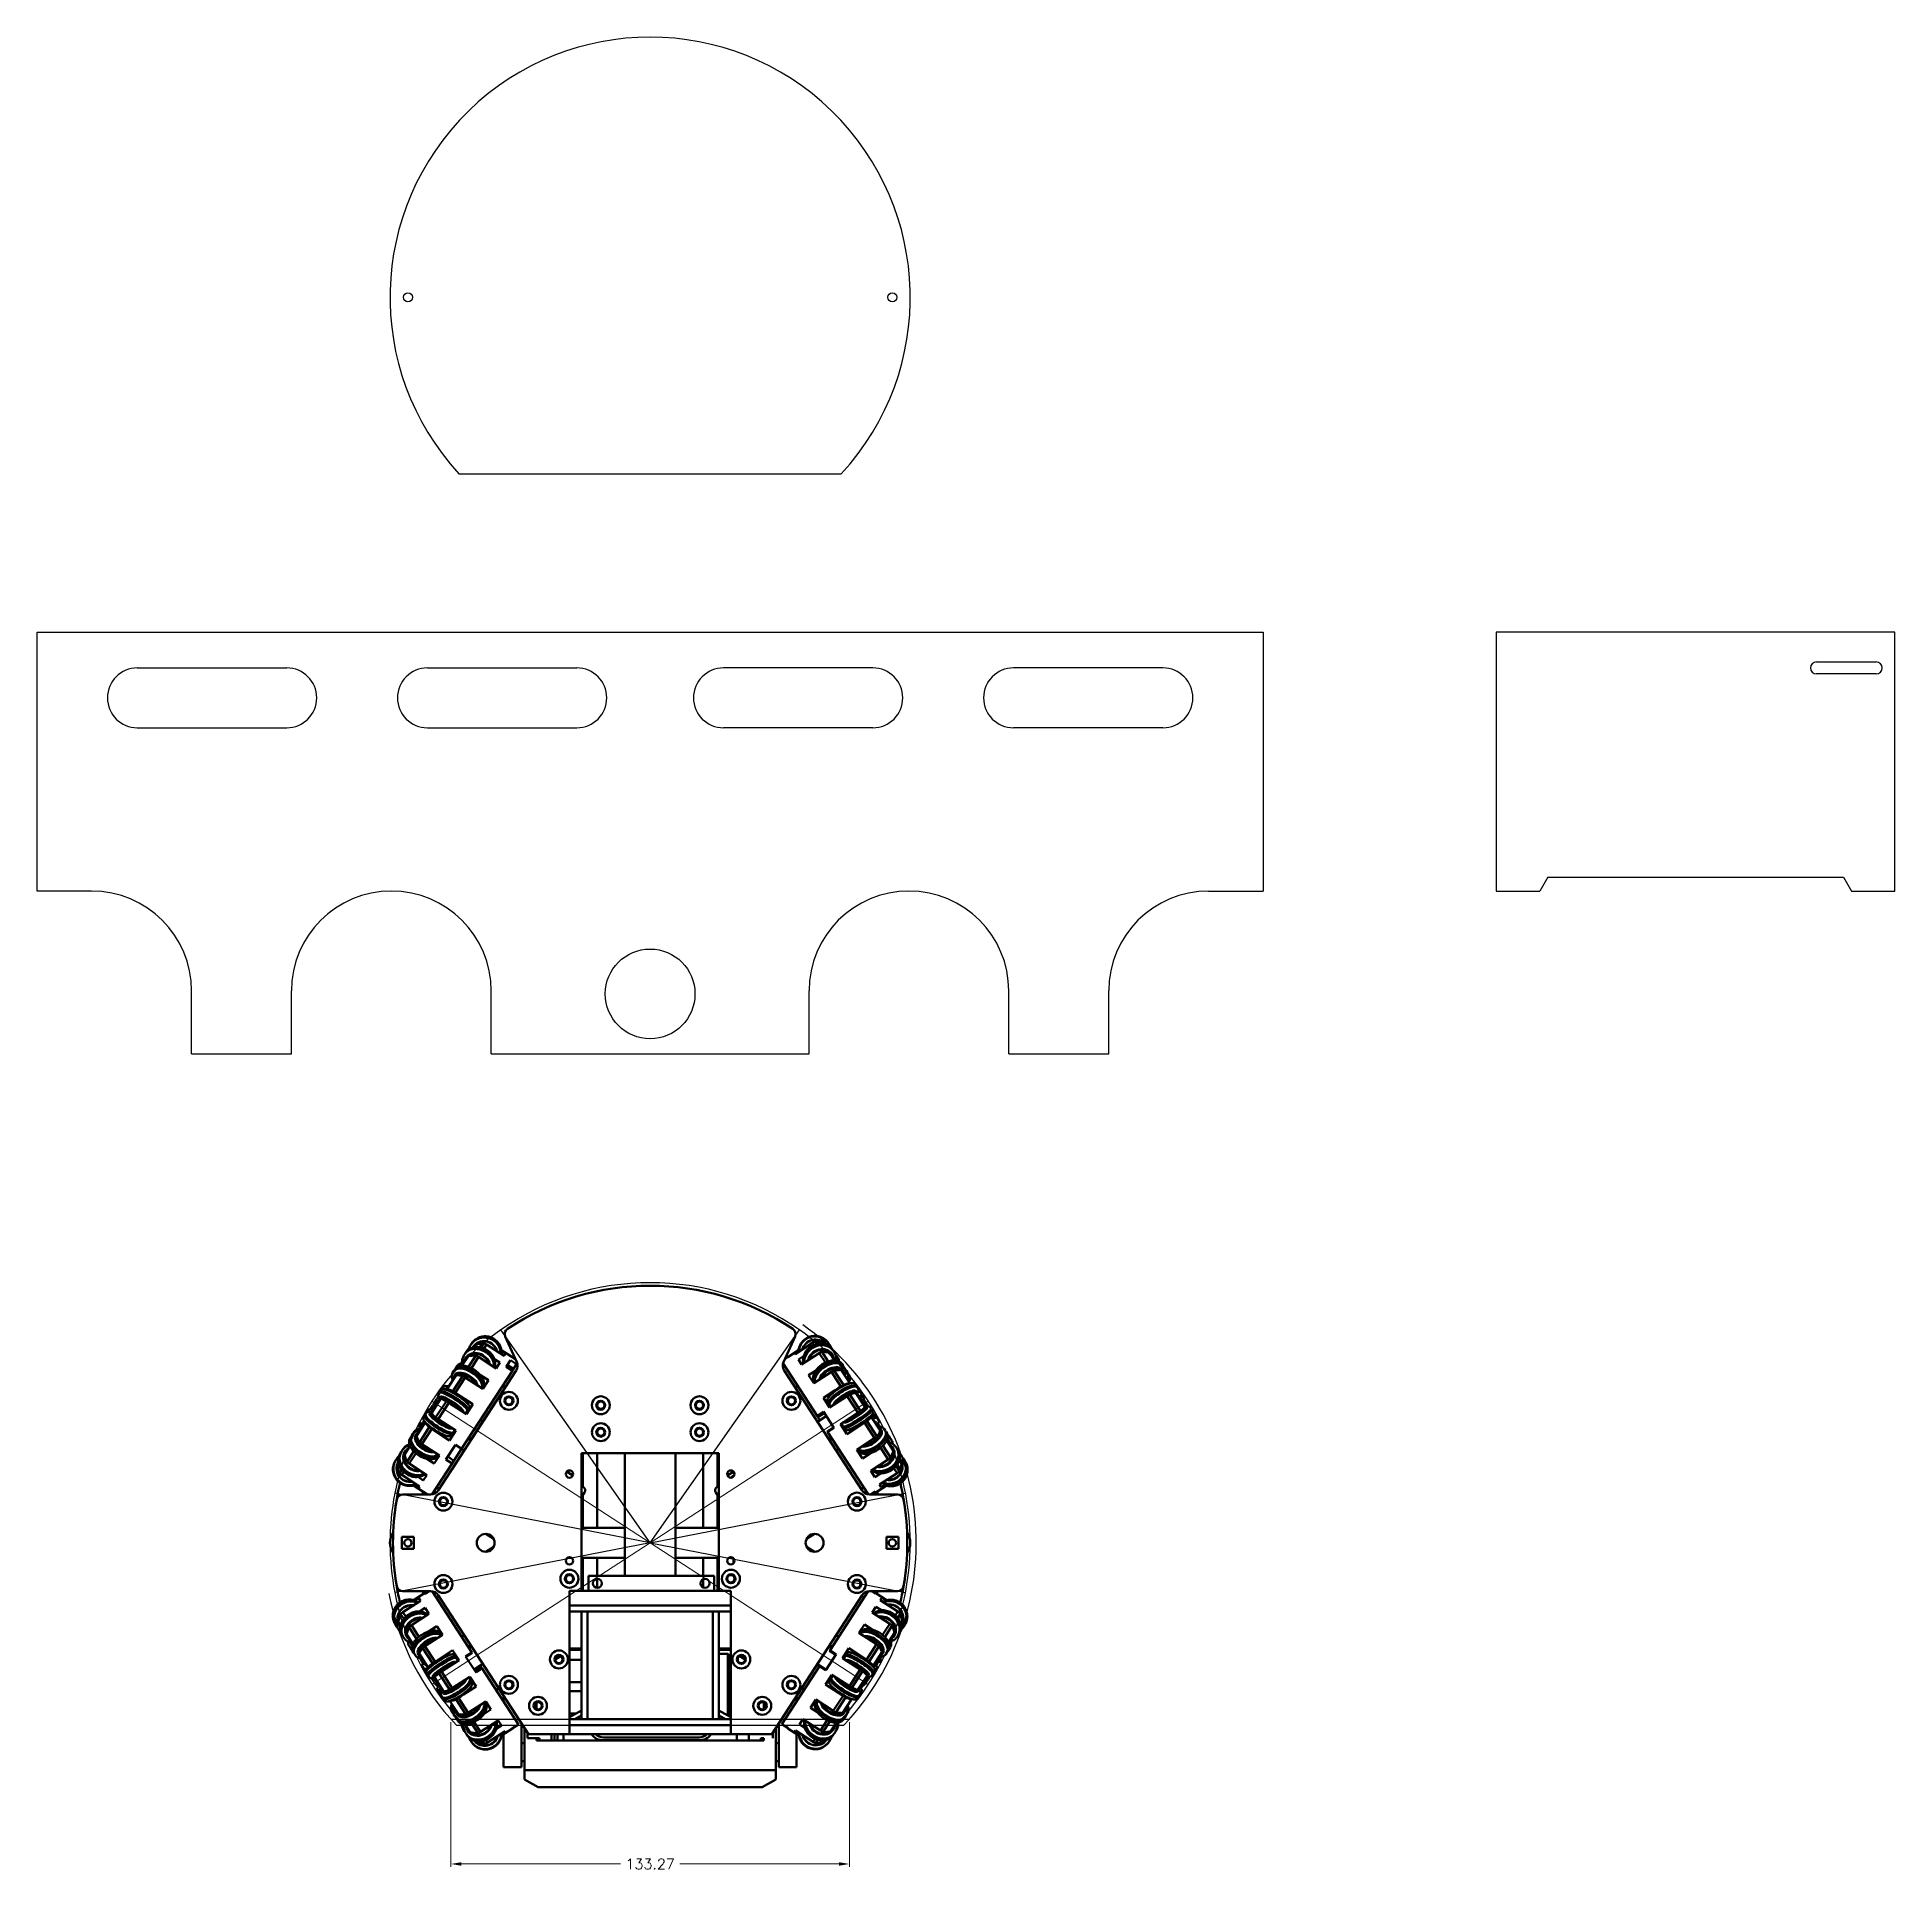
# Model space of a CAD drawing. Header units: millimetres. Extents: x 148 to 769, y 46 to 659.
import ezdxf

# ---------------------------------------------------------------- set-up
doc = ezdxf.new("R2010")
doc.units = ezdxf.units.MM
doc.layers.add('AM_5', color=3, linetype='Continuous', lineweight=15)
doc.layers.add('Visible (ISO)', color=1, linetype='Continuous', lineweight=50)
doc.styles.get("Standard").update_dxf_attribs({"font": 'ROMANS.SHX'})
doc.dimstyles.new('AM_ANSI$0', dxfattribs={"dimtxt": 3.5, "dimasz": 3.5, "dimexe": 1, "dimexo": 1, "dimgap": 1.5, "dimtad": 0, "dimtih": 1, "dimtoh": 1, "dimdsep": 46, "dimtxsty": 'Standard', "dimcen": 0, "dimclrd": 256, "dimclre": 256, "dimclrt": 2, "dimadec": 0, "dimazin": 2, "dimtp": 0.1, "dimtm": 0.1, "dimtfac": 0.71, "dimtdec": 3, "dimtofl": 0, "dimtmove": 0, "dimatfit": 3, "dimfxl": 1, "dimtolj": 1, "dimlwd": -1, "dimlwe": -1, "dimarcsym": 1})

msp = doc.modelspace()

# ---------------------------------------------------------------- blocks, each defined once
blk = doc.blocks.new('*D7')
at = {"layer": 'AM_5', "linetype": 'ByBlock', "transparency": 16777216}
for p, q in [((286.43, 95.35), (286.43, 46.94)), ((419.7, 95.35), (419.7, 46.94)), ((289.93, 47.94), (343.15, 47.94)), ((416.2, 47.94), (362.98, 47.94))]:
    blk.add_line(p, q, dxfattribs=at)
at = {"layer": 'AM_5', "transparency": 16777216}
for points in [[(289.93, 48.53), (289.93, 47.36), (286.43, 47.94)], [(416.2, 48.53), (416.2, 47.36), (419.7, 47.94)]]:
    blk.add_solid(points, dxfattribs=at)
at = {"layer": 'Defpoints', "color": 0, "transparency": 16777216}
for p in [(286.43, 96.35), (419.7, 96.35), (419.7, 47.94)]:
    blk.add_point(p, dxfattribs=at)
at = {"layer": 'AM_5', "color": 2, "transparency": 16777216, "insert": (353.06, 47.94), "char_height": 3.5, "attachment_point": 5}
blk.add_mtext('\\A1;133.27', dxfattribs=at)

# ---------------------------------------------------------------- dimensions: what is measured, and where the dimension line sits
at = {"layer": 'AM_5'}
dim = msp.add_linear_dim(base=(419.698, 47.942), p1=(286.431, 96.346), p2=(419.698, 96.346), angle=0, dimstyle='AM_ANSI$0', dxfattribs=at)
dim.commit()
dim.dimension.update_dxf_attribs({"geometry": '*D7', "text_midpoint": (353.064, 47.942)})

# ---------------------------------------------------------------- linework, layer by layer
for p, q in [((289.127, 512.888), (417.002, 512.888)), ((148.064, 373.334), (148.064, 459.924)), ((148.064, 459.924), (558.064, 459.924)), ((558.064, 459.924), (558.064, 373.334)), ((769.323, 459.924), (636.023, 459.924)), ((636.023, 459.924), (636.023, 373.334)), ((769.323, 373.334), (769.323, 459.924)), ((181.564, 447.924), (231.564, 447.924)), ((278.564, 447.924), (328.564, 447.924)), ((427.564, 447.924), (377.564, 447.924)), ((524.564, 447.924), (474.564, 447.924)), ((743.123, 449.924), (763.123, 449.924)), ((763.123, 445.924), (743.123, 445.924)), ((181.564, 427.924), (231.564, 427.924)), ((278.564, 427.924), (328.564, 427.924)), ((427.564, 427.924), (377.564, 427.924)), ((524.564, 427.924), (474.564, 427.924)), ((166.289, 373.334), (148.064, 373.334)), ((539.839, 373.334), (558.064, 373.334)), ((636.023, 373.334), (650.573, 373.334)), ((653.223, 377.924), (650.573, 373.334)), ((653.223, 377.924), (752.123, 377.924)), ((752.123, 377.924), (754.773, 373.334)), ((754.773, 373.334), (769.323, 373.334)), ((199.699, 318.924), (199.699, 339.924)), ((233.109, 318.924), (233.109, 339.924)), ((299.919, 318.924), (299.919, 339.924)), ((406.209, 318.924), (406.209, 339.924)), ((473.019, 318.924), (473.019, 339.924)), ((506.429, 318.924), (506.429, 339.924)), ((199.699, 318.924), (233.109, 318.924)), ((299.919, 318.924), (406.209, 318.924)), ((473.019, 318.924), (506.429, 318.924)), ((353.064, 155.346), (303.163, 226.612)), ((353.064, 155.346), (402.965, 226.612)), ((353.064, 155.346), (267.663, 171.946)), ((353.064, 155.346), (438.466, 171.946)), ((353.064, 155.346), (267.663, 138.746)), ((353.064, 155.346), (438.466, 138.746)), ((286.431, 96.346), (419.698, 96.346)), ((288.257, 94.346), (417.872, 94.346))]:
    msp.add_line(p, q)
for centre, radius in [((272.064, 571.888), 1.5), ((434.064, 571.888), 1.5), ((353.064, 338.924), 15)]:
    msp.add_circle(centre, radius)
for centre, radius, start, end in [((353.064, 571.888), 87, 317.299903, 222.700097), ((181.564, 437.924), 10, 90, 270), ((231.564, 437.924), 10, 270, 90), ((278.564, 437.924), 10, 90, 270), ((328.564, 437.924), 10, 270, 90), ((377.564, 437.924), 10, 90, 270), ((427.564, 437.924), 10, 270, 90), ((474.564, 437.924), 10, 90, 270), ((524.564, 437.924), 10, 270, 90), ((743.123, 447.924), 2, 90, 270), ((763.123, 447.924), 2, 270, 90), ((166.289, 339.924), 33.41, 0, 90), ((266.514, 339.924), 33.405, 0, 180), ((439.614, 339.924), 33.405, 0, 180), ((539.839, 339.924), 33.41, 90, 180), ((353.064, 155.346), 87, 55, 125), ((353.064, 155.346), 87, 125, 169), ((353.064, 155.346), 87, 317.299903, 55), ((353.064, 155.346), 89, 316.733457, 55), ((353.064, 155.346), 87, 169, 191), ((353.064, 155.346), 89, 191, 223.266543), ((353.064, 155.346), 87, 191, 222.700097)]:
    msp.add_arc(centre, radius, start, end)
at = {"layer": 'AM_5'}
for q in [(280.1, 202.73), (426.029, 202.73), (280.1, 107.962), (426.029, 107.962)]:
    msp.add_line((353.064, 155.346), q, dxfattribs=at)
at = {"layer": 'Visible (ISO)'}
for p, q in [((308.437, 215.79), (304.604, 224.399)), ((401.524, 224.4), (397.69, 215.79)), ((292.269, 217.762), (290.24, 214.637)), ((290.761, 218.01), (290.996, 218.372)), ((291.184, 218.661), (291.124, 218.569)), ((291.184, 218.661), (291.419, 219.023)), ((291.736, 219.512), (291.517, 219.175)), ((294.84, 218.049), (292.34, 214.199)), ((292.986, 221.437), (293.076, 221.574)), ((293.147, 221.684), (293.132, 221.662)), ((293.147, 221.684), (293.236, 221.822)), ((293.329, 221.964), (293.259, 221.856)), ((295.677, 217.501), (293.269, 213.794)), ((293.742, 220.764), (293.801, 220.856)), ((294.8, 221.659), (294.24, 220.797)), ((294.84, 218.049), (295.679, 217.505)), ((295.679, 217.505), (295.677, 217.501)), ((295.677, 217.501), (301.548, 213.689)), ((297.543, 222.212), (296.553, 220.687)), ((298.381, 221.665), (297.529, 220.354)), ((297.543, 222.212), (298.382, 221.667)), ((298.382, 221.667), (298.381, 221.665)), ((298.381, 221.665), (304.252, 217.853)), ((303.168, 219.942), (307.98, 216.817)), ((303.245, 219.549), (304.728, 218.586)), ((304.252, 217.853), (304.728, 218.586)), ((399.16, 217.445), (398.129, 216.775)), ((402.682, 219.763), (399.146, 217.466)), ((399.16, 217.445), (399.146, 217.466)), ((402.676, 219.72), (401.261, 218.8)), ((401.261, 218.8), (401.529, 218.387)), ((407.4, 222.199), (401.529, 218.387)), ((404.384, 217.773), (402.657, 216.651)), ((409.603, 218.808), (403.732, 214.995)), ((407.836, 221.528), (407.4, 222.199)), ((408.239, 222.743), (407.401, 222.198)), ((408.82, 221.848), (408.239, 222.743)), ((411.654, 215.648), (409.603, 218.808)), ((410.443, 219.349), (409.605, 218.805)), ((412.597, 216.033), (410.443, 219.349)), ((411.172, 221.899), (411.001, 222.163)), ((412.734, 222.065), (412.784, 221.987)), ((412.824, 221.925), (412.875, 221.848)), ((413.124, 221.464), (413.016, 221.631)), ((414.757, 216.379), (413.071, 218.976)), ((413.32, 221.163), (413.211, 221.33)), ((413.872, 218.475), (414.007, 218.268)), ((414.093, 219.972), (414.294, 219.662)), ((414.456, 219.413), (414.657, 219.103)), ((415.309, 218.099), (415.058, 218.485)), ((415.761, 217.403), (415.51, 217.789)), ((282.211, 172.895), (308.213, 212.936)), ((288.144, 211.41), (285.198, 206.873)), ((286.992, 212.206), (287.336, 212.737)), ((287.508, 211.165), (287.738, 211.519)), ((287.612, 213.162), (287.516, 213.013)), ((287.612, 213.162), (287.957, 213.693)), ((288.451, 214.453), (288.117, 213.939)), ((290.023, 186.761), (306.994, 212.896)), ((291.38, 217.128), (291.537, 217.369)), ((296.318, 211.404), (298.953, 209.693)), ((300.97, 216.808), (302.801, 215.619)), ((301.548, 213.689), (302.801, 215.619)), ((306.323, 216.452), (304.898, 214.257)), ((306.994, 212.896), (304.898, 214.257)), ((305.282, 214.85), (307.379, 213.488)), ((306.323, 216.452), (308.42, 215.091)), ((306.994, 212.896), (307.379, 213.488)), ((307.379, 213.488), (308.42, 215.091)), ((308.42, 215.091), (308.592, 215.356)), ((397.536, 215.356), (408.905, 197.849)), ((397.915, 212.936), (423.917, 172.896)), ((402.657, 216.651), (403.732, 214.995)), ((408.407, 212.899), (406.076, 211.386)), ((406.076, 211.386), (407.795, 208.739)), ((413.665, 212.552), (407.795, 208.739)), ((416.864, 207.627), (413.665, 212.552)), ((414.507, 213.092), (413.668, 212.547)), ((417.711, 208.158), (414.507, 213.092)), ((419.679, 208.8), (416.855, 213.148)), ((417.19, 215.203), (417.512, 214.707)), ((417.339, 213.137), (417.554, 212.806)), ((417.77, 214.31), (418.092, 213.814)), ((419.048, 212.342), (418.692, 212.89)), ((419.687, 211.358), (419.332, 211.905)), ((282.252, 204.907), (282.654, 205.527)), ((282.976, 206.022), (282.857, 205.839)), ((282.976, 206.022), (283.379, 206.642)), ((283.974, 207.558), (283.575, 206.944)), ((284.592, 206.674), (284.593, 206.676)), ((285.184, 207.586), (284.919, 207.177)), ((285.102, 206.725), (285.198, 206.873)), ((290.407, 211.222), (287.063, 206.072)), ((287.063, 206.072), (287.901, 205.528)), ((287.852, 205.452), (287.898, 205.523)), ((291.242, 210.672), (287.898, 205.523)), ((287.898, 205.523), (293.769, 201.71)), ((290.407, 211.222), (291.245, 210.677)), ((291.245, 210.677), (291.242, 210.672)), ((291.242, 210.672), (297.113, 206.86)), ((296.838, 207.171), (297.183, 207.702)), ((297.113, 206.86), (298.953, 209.693)), ((297.118, 195.851), (304.797, 207.676)), ((304.797, 207.676), (297.935, 197.109)), ((306.539, 210.359), (304.797, 207.676)), ((304.797, 207.676), (304.797, 207.676)), ((304.797, 207.676), (304.797, 207.676)), ((306.54, 210.359), (306.539, 210.359)), ((407.964, 209.212), (408.13, 208.957)), ((414.907, 206.345), (410.998, 203.806)), ((417.711, 208.158), (417.052, 207.73)), ((419.679, 208.8), (419.743, 208.701)), ((421.553, 208.484), (421.947, 207.878)), ((424.929, 200.715), (421.779, 205.566)), ((421.922, 206.08), (422.185, 205.676)), ((422.262, 207.393), (422.656, 206.786)), ((422.417, 205.318), (422.341, 205.436)), ((423.769, 205.072), (423.364, 205.696)), ((277.981, 198.33), (278.38, 198.944)), ((278.985, 199.877), (278.583, 199.257)), ((279.325, 198.563), (279.59, 198.972)), ((282.728, 203.547), (279.841, 199.1)), ((283.052, 203.568), (279.894, 198.705)), ((280.2, 199.91), (280.198, 199.909)), ((284.917, 202.768), (281.333, 197.248)), ((285.752, 202.218), (282.168, 196.698)), ((282.715, 203.784), (282.983, 204.197)), ((284.917, 202.768), (285.755, 202.223)), ((285.755, 202.223), (285.752, 202.218)), ((285.752, 202.218), (291.623, 198.405)), ((290.449, 199.168), (290.531, 199.295)), ((291.477, 198.916), (291.88, 199.536)), ((291.623, 198.405), (293.769, 201.71)), ((292.14, 201.772), (292.141, 201.774)), ((292.202, 200.031), (292.604, 200.651)), ((408.905, 197.849), (411.002, 199.21)), ((410.998, 203.806), (413.098, 200.572)), ((414.49, 193.839), (411.002, 199.21)), ((412.328, 202.493), (412.722, 201.887)), ((413.037, 201.402), (413.43, 200.795)), ((418.969, 204.385), (413.098, 200.572)), ((422.545, 198.878), (416.674, 195.066)), ((422.545, 198.878), (418.969, 204.385)), ((419.811, 204.924), (418.972, 204.379)), ((423.387, 199.418), (419.811, 204.924)), ((425.11, 200.914), (422.539, 204.873)), ((422.548, 198.873), (422.545, 198.878)), ((423.387, 199.418), (422.548, 198.873)), ((424.039, 202.821), (423.959, 202.943)), ((424.499, 203.948), (424.094, 204.572)), ((425.302, 200.876), (425.572, 200.459)), ((426.519, 200.838), (426.924, 200.213)), ((427.249, 199.714), (427.654, 199.09)), ((277.768, 195.431), (274.879, 190.982)), ((279.207, 193.974), (275.928, 188.925)), ((275.984, 195.236), (276.873, 195.236)), ((275.984, 193.502), (275.984, 195.236)), ((280.042, 193.425), (276.763, 188.376)), ((277.264, 197.225), (277.662, 197.839)), ((277.768, 195.431), (277.845, 195.55)), ((277.981, 198.33), (277.859, 198.141)), ((279.207, 193.974), (280.045, 193.43)), ((280.045, 193.43), (280.042, 193.425)), ((280.042, 193.425), (285.913, 189.612)), ((280.042, 193.425), (280.042, 193.425)), ((280.045, 193.43), (280.063, 193.456)), ((281.333, 197.248), (282.171, 196.704)), ((282.168, 196.698), (288.039, 192.886)), ((285.913, 189.612), (288.039, 192.886)), ((287.207, 192.339), (287.605, 192.953)), ((293.02, 189.54), (297.935, 197.109)), ((296.279, 196.395), (297.118, 195.851)), ((297.935, 197.109), (297.935, 197.109)), ((408.905, 197.849), (409.196, 197.401)), ((411.945, 197.758), (409.01, 195.851)), ((411.292, 198.763), (409.196, 197.401)), ((409.196, 197.401), (409.849, 196.396)), ((414.443, 193.912), (412.346, 192.55)), ((414.49, 193.839), (412.394, 192.477)), ((416.674, 195.066), (418.836, 191.737)), ((417.294, 194.847), (417.699, 194.222)), ((417.848, 195.828), (418.024, 195.558)), ((418.023, 193.723), (418.429, 193.099)), ((424.707, 195.549), (418.836, 191.737)), ((419.566, 193.183), (419.646, 193.061)), ((424.635, 195.66), (424.707, 195.549)), ((428.11, 190.309), (424.707, 195.549)), ((425.549, 196.089), (424.71, 195.544)), ((428.952, 190.848), (425.549, 196.089)), ((426.983, 197.553), (427.091, 197.386)), ((430.09, 192.769), (427.091, 197.386)), ((427.114, 198.085), (427.194, 197.963)), ((428.756, 197.393), (428.362, 197.999)), ((428.994, 195.191), (428.731, 195.595)), ((429.465, 196.302), (429.071, 196.908)), ((430.161, 193.394), (430.398, 193.029)), ((431.331, 193.428), (431.686, 192.881)), ((270.476, 186.773), (270.241, 186.411)), ((272.776, 187.744), (270.916, 184.88)), ((272.786, 190.33), (273.12, 190.845)), ((273.387, 191.256), (273.28, 191.09)), ((273.387, 191.256), (273.722, 191.771)), ((274.246, 192.578), (273.901, 192.047)), ((274.649, 191.363), (274.872, 191.706)), ((275.928, 188.925), (276.766, 188.381)), ((276.763, 188.376), (282.634, 184.564)), ((287.926, 188.122), (284.731, 183.202)), ((286.489, 191.234), (286.888, 191.848)), ((287.456, 182.808), (290.016, 186.75)), ((290.855, 186.206), (287.919, 188.112)), ((287.926, 188.122), (290.023, 186.761)), ((293.033, 189.56), (292.194, 190.105)), ((292.467, 190.524), (293.305, 189.98)), ((293.033, 189.561), (293.305, 189.98)), ((412.346, 192.55), (412.394, 192.477)), ((412.394, 192.477), (425.974, 171.565)), ((413.661, 190.525), (412.822, 189.981)), ((413.095, 189.561), (413.933, 190.106)), ((415.273, 186.207), (416.112, 186.751)), ((428.11, 190.309), (422.24, 186.496)), ((422.24, 186.496), (424.134, 183.579)), ((422.745, 186.452), (423.1, 185.905)), ((428.113, 190.304), (428.11, 190.309)), ((428.952, 190.848), (428.113, 190.304)), ((432.718, 183.214), (430.14, 187.183)), ((433.559, 183.755), (430.894, 187.859)), ((431.97, 192.443), (432.326, 191.896)), ((434.374, 186.171), (432.181, 189.549)), ((433.248, 190.476), (432.926, 190.972)), ((433.828, 189.582), (433.506, 190.079)), ((434.184, 187.199), (434.351, 186.941)), ((435.257, 187.383), (435.508, 186.996)), ((435.709, 186.687), (435.96, 186.301)), ((267.908, 182.819), (267.979, 182.927)), ((268.035, 183.013), (268.001, 182.962)), ((268.035, 183.013), (268.105, 183.121)), ((268.251, 183.346), (268.162, 183.209)), ((268.977, 181.894), (268.61, 181.328)), ((269.501, 185.271), (269.72, 185.608)), ((269.895, 185.878), (269.818, 185.76)), ((269.895, 185.878), (270.113, 186.215)), ((271.01, 185.76), (271.156, 185.984)), ((274.001, 185.958), (271.671, 182.37)), ((271.671, 182.37), (272.51, 181.826)), ((274.742, 185.263), (272.508, 181.823)), ((272.508, 181.823), (278.379, 178.01)), ((278.384, 183.423), (280.852, 181.82)), ((280.155, 171.565), (286.828, 181.841)), ((280.852, 181.82), (282.634, 184.564)), ((282.012, 184.339), (282.299, 184.782)), ((286.828, 181.841), (284.731, 183.202)), ((285.359, 184.17), (287.456, 182.808)), ((286.811, 179.98), (290.855, 186.206)), ((286.828, 181.841), (287.456, 182.808)), ((330.065, 185.346), (330.065, 139.346)), ((376.065, 185.346), (330.065, 185.346)), ((330.565, 185.346), (330.565, 174.075)), ((335.315, 185.346), (335.315, 160.346)), ((344.565, 144.294), (344.565, 185.346)), ((361.565, 144.294), (361.565, 185.346)), ((370.815, 160.346), (370.815, 185.346)), ((375.565, 174.075), (375.565, 185.346)), ((376.065, 139.346), (376.065, 185.346)), ((426.988, 185.432), (424.134, 183.579)), ((432.718, 183.214), (426.847, 179.401)), ((432.72, 183.21), (432.718, 183.214)), ((433.559, 183.755), (432.72, 183.21)), ((435.667, 178.672), (434.607, 180.304)), ((436.506, 179.217), (435.314, 181.053)), ((436.562, 185.372), (436.361, 185.683)), ((437.13, 181.928), (436.377, 183.088)), ((436.925, 184.813), (436.724, 185.124)), ((436.758, 183.235), (436.831, 183.123)), ((437.698, 183.623), (437.807, 183.456)), ((437.894, 183.322), (438.002, 183.155)), ((438.194, 182.86), (438.143, 182.938)), ((438.284, 182.721), (438.234, 182.798)), ((269.999, 179.795), (269.211, 178.582)), ((269.211, 178.582), (270.05, 178.037)), ((270.696, 179.033), (270.049, 178.036)), ((270.049, 178.036), (275.919, 174.224)), ((273.927, 174.543), (278.569, 171.529)), ((274.097, 174.589), (275.546, 173.648)), ((275.434, 177.368), (277.212, 176.214)), ((275.546, 173.648), (275.919, 174.224)), ((277.212, 176.214), (278.379, 178.01)), ((324.835, 178.366), (325.319, 179.111)), ((325.126, 178.813), (324.973, 178.912)), ((327.173, 177.813), (325.319, 179.111)), ((330.763, 173.935), (330.065, 174.425)), ((375.365, 173.935), (376.065, 174.425)), ((378.956, 177.814), (380.809, 179.111)), ((379.883, 177.13), (381.264, 178.073)), ((380.809, 179.111), (381.192, 178.521)), ((380.931, 179.219), (380.931, 178.924)), ((381.002, 178.813), (381.156, 178.913)), ((426.847, 179.401), (428.186, 177.339)), ((430.077, 178.567), (428.186, 177.339)), ((432.631, 174.824), (428.557, 172.178)), ((435.666, 178.674), (429.795, 174.861)), ((429.795, 174.861), (430.375, 173.969)), ((431.893, 174.955), (430.375, 173.969)), ((436.506, 179.217), (435.667, 178.672)), ((270.27, 171.529), (279.695, 171.529)), ((330.065, 170.609), (331.1, 172.203)), ((330.065, 170.585), (330.808, 171.731)), ((330.565, 171.355), (330.565, 160.346)), ((330.808, 171.731), (330.798, 171.738)), ((375.028, 172.203), (376.065, 170.607)), ((375.32, 171.731), (375.33, 171.738)), ((375.32, 171.731), (376.065, 170.584)), ((375.565, 160.346), (375.565, 171.354)), ((426.433, 171.53), (435.858, 171.53)), ((426.619, 171.53), (428.278, 172.608)), ((428.543, 172.2), (427.512, 171.53)), ((428.557, 172.178), (428.278, 172.608)), ((270.063, 157.345), (274.063, 157.345)), ((270.063, 153.345), (270.063, 157.345)), ((274.063, 157.345), (274.063, 153.345)), ((300.774, 156.633), (298.137, 158.345)), ((344.565, 160.346), (330.065, 160.346)), ((376.065, 160.346), (361.565, 160.346)), ((405.354, 156.633), (407.991, 158.345)), ((432.065, 157.347), (436.065, 157.347)), ((432.065, 153.347), (432.065, 157.347)), ((436.065, 157.347), (436.065, 153.347)), ((274.063, 153.345), (270.063, 153.345)), ((300.775, 154.06), (298.137, 152.347)), ((325.349, 150.346), (326.78, 150.346)), ((330.065, 150.346), (344.565, 150.346)), ((330.565, 150.346), (330.565, 139.346)), ((335.315, 150.346), (335.315, 144.294)), ((361.565, 150.346), (376.065, 150.346)), ((370.815, 144.294), (370.815, 150.346)), ((375.565, 139.346), (375.565, 150.346)), ((379.349, 150.346), (380.78, 150.346)), ((380.931, 150.219), (380.931, 148.474)), ((405.354, 154.06), (407.991, 152.347)), ((436.065, 153.347), (432.065, 153.347)), ((332.437, 144.294), (374.437, 144.294)), ((332.437, 144.294), (332.437, 139.346)), ((335.315, 143.289), (335.315, 140.299)), ((370.815, 140.429), (370.815, 143.159)), ((374.437, 139.346), (374.437, 144.294)), ((376.065, 139.346), (376.065, 146.346)), ((376.065, 146.346), (376.065, 146.346)), ((279.695, 139.162), (270.27, 139.162)), ((273.618, 135.947), (277.572, 138.515)), ((274.197, 135.831), (275.7, 136.807)), ((276.237, 135.98), (275.7, 136.807)), ((277.572, 138.515), (277.797, 138.169)), ((277.601, 138.469), (278.668, 139.162)), ((279.327, 139.162), (277.797, 138.169)), ((293.442, 118.667), (280.155, 139.127)), ((312.376, 91.346), (282.211, 137.796)), ((380.065, 139.346), (326.065, 139.346)), ((326.065, 139.346), (326.065, 134.346)), ((330.559, 139.346), (330.065, 140.108)), ((330.544, 139.346), (330.065, 140.084)), ((376.065, 140.108), (375.57, 139.346)), ((376.065, 140.085), (375.585, 139.346)), ((380.065, 139.346), (380.065, 134.346)), ((423.918, 137.797), (393.752, 91.346)), ((425.974, 139.128), (413.219, 119.486)), ((435.858, 139.163), (426.434, 139.163)), ((428.416, 138.297), (427.082, 139.163)), ((427.313, 139.163), (428.484, 138.402)), ((428.416, 138.297), (428.557, 138.515)), ((432.364, 136.043), (428.557, 138.515)), ((430.5, 136.916), (430.027, 136.188)), ((431.981, 135.954), (430.5, 136.916)), ((269.527, 131.624), (270.365, 132.169)), ((269.527, 131.624), (270.637, 129.915)), ((270.365, 132.169), (271.341, 130.666)), ((270.366, 132.167), (276.237, 135.98)), ((273.216, 127.779), (279.087, 131.592)), ((275.917, 132.389), (277.782, 133.6)), ((279.087, 131.592), (277.782, 133.6)), ((380.065, 134.346), (326.065, 134.346)), ((326.065, 134.346), (326.065, 132.346)), ((326.065, 134.346), (380.065, 134.346)), ((326.411, 132.346), (326.065, 132.103)), ((326.065, 132.346), (326.065, 96.346)), ((326.065, 132.346), (380.065, 132.346)), ((330.065, 96.346), (330.065, 132.346)), ((332.065, 96.346), (332.065, 132.346)), ((374.065, 96.346), (374.065, 132.346)), ((376.065, 96.346), (376.065, 132.346)), ((379.737, 132.346), (380.065, 132.131)), ((380.065, 134.346), (380.065, 132.346)), ((380.065, 96.346), (380.065, 132.346)), ((428.581, 133.961), (427.33, 132.035)), ((433.201, 128.223), (427.33, 132.035)), ((430.41, 132.773), (428.581, 133.961)), ((435.898, 132.376), (430.027, 136.188)), ((435.052, 131.073), (435.897, 132.374)), ((435.753, 130.317), (436.735, 131.829)), ((435.897, 132.374), (435.898, 132.376)), ((436.735, 131.829), (435.897, 132.374)), ((267.867, 127.937), (267.925, 127.847)), ((267.972, 127.775), (268.031, 127.685)), ((268.172, 127.467), (268.072, 127.622)), ((268.354, 127.188), (268.253, 127.343)), ((268.908, 128.904), (269.583, 127.866)), ((269.286, 127.587), (269.219, 127.691)), ((269.322, 125.697), (269.53, 125.376)), ((269.697, 125.119), (269.906, 124.797)), ((270.268, 124.24), (270.023, 124.617)), ((271.573, 124.801), (273.7, 121.526)), ((272.375, 127.238), (273.214, 127.783)), ((272.375, 127.238), (274.974, 123.236)), ((273.214, 127.783), (273.216, 127.779)), ((273.216, 127.779), (275.726, 123.914)), ((277.754, 120.791), (283.625, 124.603)), ((278.995, 125.697), (281.752, 127.487)), ((283.625, 124.603), (281.752, 127.487)), ((283.164, 124.578), (282.813, 125.119)), ((290.855, 124.486), (290.017, 123.942)), ((415.274, 124.486), (416.112, 123.942)), ((424.738, 128.044), (422.9, 125.214)), ((428.771, 121.401), (422.9, 125.214)), ((423.638, 125.615), (423.293, 125.084)), ((427.368, 126.337), (424.738, 128.044)), ((430.798, 124.523), (433.201, 128.223)), ((431.546, 123.838), (434.037, 127.675)), ((432.8, 122.097), (434.82, 125.208)), ((434.037, 127.675), (433.199, 128.219)), ((434.762, 124.384), (434.605, 124.143)), ((435.897, 124.296), (435.663, 123.935)), ((436.004, 124.461), (436.085, 124.585)), ((436.32, 124.946), (436.085, 124.585)), ((436.399, 125.069), (436.618, 125.406)), ((436.794, 128.248), (437.346, 129.098)), ((437.02, 127.861), (436.961, 127.77)), ((437.971, 127.489), (437.882, 127.352)), ((438.02, 127.564), (438.042, 127.598)), ((438.13, 127.735), (438.042, 127.598)), ((438.147, 127.76), (438.218, 127.869)), ((270.708, 123.563), (270.463, 123.939)), ((271.775, 123.756), (271.612, 124.007)), ((272.496, 120.809), (272.824, 120.305)), ((273.03, 121.823), (273.248, 121.488)), ((273.085, 119.902), (273.412, 119.398)), ((273.939, 118.587), (273.588, 119.128)), ((274.571, 117.614), (274.22, 118.155)), ((275.794, 118.302), (278.772, 113.716)), ((276.913, 120.251), (277.751, 120.795)), ((276.913, 120.251), (280.293, 115.046)), ((277.751, 120.795), (277.754, 120.791)), ((277.754, 120.791), (281.135, 115.586)), ((281.135, 115.586), (287.005, 119.398)), ((289.161, 116.078), (287.005, 119.398)), ((291.345, 117.305), (293.442, 118.667)), ((291.414, 117.199), (293.511, 118.561)), ((293.033, 121.131), (292.195, 120.587)), ((292.467, 120.168), (293.306, 120.712)), ((293.511, 118.561), (293.442, 118.667)), ((326.065, 120.036), (330.065, 120.036)), ((326.065, 119.536), (330.065, 119.536)), ((376.065, 120.036), (380.065, 120.036)), ((376.065, 119.536), (380.065, 119.536)), ((379.065, 118.256), (376.065, 118.256)), ((379.065, 118.256), (379.065, 97.565)), ((379.565, 117.756), (379.065, 118.256)), ((380.065, 119.846), (380.065, 96.346)), ((380.065, 119.846), (380.065, 119.846)), ((411.818, 112.738), (415.315, 118.124)), ((413.661, 120.168), (412.823, 120.712)), ((413.219, 119.486), (413.03, 119.195)), ((415.127, 117.833), (413.03, 119.195)), ((413.095, 121.131), (413.934, 120.587)), ((413.219, 119.486), (415.315, 118.124)), ((419.558, 120.067), (417.412, 116.763)), ((419.062, 118.568), (418.659, 117.949)), ((425.429, 116.255), (419.558, 120.067)), ((425.429, 116.255), (428.771, 121.401)), ((426.264, 115.705), (429.607, 120.852)), ((427.753, 114.325), (430.698, 118.86)), ((429.607, 120.852), (428.768, 121.397)), ((430.967, 118.541), (430.738, 118.187)), ((432.243, 118.669), (431.898, 118.138)), ((432.391, 118.898), (432.518, 119.093)), ((432.863, 119.624), (432.518, 119.093)), ((432.993, 119.825), (433.328, 120.34)), ((275.737, 117.654), (275.503, 118.014)), ((276.908, 114.016), (277.304, 113.406)), ((277.377, 115.129), (277.641, 114.723)), ((277.62, 112.919), (278.016, 112.309)), ((278.627, 111.368), (278.223, 111.991)), ((278.732, 113.043), (278.684, 113.116)), ((278.875, 113.557), (278.772, 113.716)), ((279.562, 112.022), (279.646, 111.893)), ((280.293, 115.046), (281.131, 115.591)), ((281.196, 115.491), (281.135, 115.586)), ((282.449, 111.726), (283.287, 112.271)), ((283.287, 112.271), (283.291, 112.265)), ((283.291, 112.265), (289.161, 116.078)), ((283.291, 112.265), (286.871, 106.752)), ((286.28, 117.945), (286.232, 118.018)), ((287.852, 117.359), (287.448, 117.982)), ((287.987, 115.315), (287.849, 115.528)), ((288.58, 116.238), (288.176, 116.861)), ((291.345, 117.305), (294.838, 111.926)), ((294.183, 112.935), (297.118, 114.841)), ((294.569, 112.341), (296.666, 113.703)), ((296.935, 113.288), (294.838, 111.926)), ((296.666, 113.703), (296.28, 114.297)), ((296.935, 113.288), (296.666, 113.703)), ((309.049, 94.634), (296.935, 113.288)), ((323.034, 117.482), (321.335, 116.379)), ((326.065, 116.256), (330.065, 116.256)), ((379.565, 117.756), (379.565, 97.382)), ((379.565, 116.256), (380.065, 116.256)), ((383.095, 117.482), (384.794, 116.379)), ((409.721, 114.1), (397.123, 94.701)), ((409.849, 114.297), (409.01, 114.841)), ((409.872, 114.332), (409.721, 114.1)), ((411.818, 112.738), (409.721, 114.1)), ((411.968, 112.97), (409.872, 114.332)), ((423.283, 112.95), (417.412, 116.763)), ((418.337, 117.453), (417.935, 116.834)), ((418.666, 116.124), (418.586, 116)), ((419.699, 107.431), (423.283, 112.95)), ((420.534, 106.881), (424.118, 112.401)), ((424.118, 112.401), (423.279, 112.945)), ((425.425, 116.249), (425.383, 116.185)), ((425.425, 116.249), (425.429, 116.255)), ((426.264, 115.705), (425.425, 116.249)), ((425.429, 116.255), (425.429, 116.255)), ((427.753, 114.325), (427.663, 114.187)), ((427.731, 111.721), (427.885, 111.958)), ((428.287, 112.577), (427.885, 111.958)), ((428.115, 114.148), (428.381, 114.558)), ((428.448, 112.826), (428.847, 113.44)), ((430.144, 115.556), (429.308, 115.556)), ((430.144, 117.202), (430.144, 115.556)), ((279.355, 110.247), (278.951, 110.87)), ((280.571, 110.211), (280.301, 110.626)), ((280.775, 110.154), (283.59, 105.82)), ((280.928, 110.396), (284.082, 105.538)), ((281.884, 106.353), (282.288, 105.73)), ((282.345, 107.478), (282.393, 107.405)), ((282.449, 111.726), (286.029, 106.213)), ((286.029, 106.213), (286.868, 106.758)), ((286.871, 106.752), (292.742, 110.565)), ((290.687, 104.609), (294.853, 107.314)), ((292.844, 109.673), (292.448, 110.282)), ((294.853, 107.314), (292.742, 110.565)), ((293.557, 108.575), (293.161, 109.185)), ((302.577, 106.436), (301.385, 106.436)), ((330.065, 108.756), (326.065, 108.756)), ((330.065, 105.756), (326.065, 105.756)), ((404.744, 106.436), (403.552, 106.436)), ((413.828, 111.243), (411.701, 107.969)), ((417.572, 104.156), (411.701, 107.969)), ((413.345, 109.765), (412.946, 109.151)), ((414.063, 110.871), (413.664, 110.257)), ((419.699, 107.431), (413.828, 111.243)), ((419.695, 107.426), (419.699, 107.431)), ((420.534, 106.881), (419.695, 107.426)), ((422.449, 106.158), (425.607, 111.021)), ((422.821, 105.997), (422.556, 105.588)), ((422.836, 106.277), (425.724, 110.724)), ((423.456, 105.138), (423.858, 105.758)), ((426.214, 111.222), (425.946, 110.809)), ((427.563, 111.462), (427.16, 110.843)), ((282.612, 105.232), (283.016, 104.61)), ((283.619, 103.682), (283.223, 104.291)), ((283.956, 104.998), (283.692, 105.405)), ((284.331, 102.584), (283.935, 103.194)), ((286.194, 102.287), (286.124, 102.394)), ((286.194, 102.287), (289.045, 97.897)), ((288.14, 102.962), (288.979, 103.506)), ((288.14, 102.962), (291.376, 97.979)), ((288.979, 103.506), (288.977, 103.509)), ((288.979, 103.506), (288.982, 103.501)), ((288.982, 103.501), (289.122, 103.592)), ((288.982, 103.501), (292.217, 98.52)), ((288.982, 103.501), (288.982, 103.501)), ((292.217, 98.52), (298.088, 102.332)), ((297.449, 98.097), (299.833, 99.645)), ((297.968, 101.783), (297.753, 102.114)), ((299.833, 99.645), (298.088, 102.332)), ((304.065, 102.309), (304.065, 104.144)), ((314.689, 101.71), (315.064, 101.71)), ((315.064, 101.71), (315.064, 99.723)), ((391.064, 101.71), (391.439, 101.71)), ((391.064, 99.723), (391.064, 101.71)), ((402.064, 102.309), (402.064, 104.145)), ((408.421, 102.917), (406.637, 100.17)), ((409.11, 98.565), (406.637, 100.17)), ((414.291, 99.105), (408.421, 102.917)), ((408.756, 102.699), (408.465, 102.252)), ((414.291, 99.105), (417.572, 104.156)), ((415.127, 98.555), (418.407, 103.607)), ((417.432, 98.432), (420.322, 102.883)), ((418.407, 103.607), (417.569, 104.151)), ((417.593, 104.189), (417.572, 104.156)), ((420.406, 103.012), (420.322, 102.883)), ((422.57, 103.774), (422.172, 103.16)), ((422.732, 104.023), (422.889, 104.266)), ((423.288, 104.88), (422.889, 104.266)), ((286.668, 98.986), (287.019, 98.445)), ((287.3, 98.013), (287.651, 97.472)), ((288.154, 96.698), (287.827, 97.202)), ((288.578, 97.881), (288.36, 98.217)), ((288.743, 95.792), (288.415, 96.295)), ((291.145, 94.662), (292.903, 91.956)), ((291.376, 97.979), (292.215, 98.524)), ((293.293, 95.027), (295.519, 91.599)), ((294.233, 95.416), (296.36, 92.141)), ((296.36, 92.141), (302.231, 95.953)), ((301.596, 93.105), (303.344, 94.239)), ((303.344, 94.239), (302.231, 95.953)), ((303.409, 90.906), (306.982, 93.226)), ((306.953, 93.272), (309.049, 94.634)), ((306.953, 93.272), (306.982, 93.226)), ((310.065, 94.905), (310.065, 80.346)), ((311.064, 79.325), (311.064, 93.367)), ((326.064, 94.346), (326.064, 91.346)), ((380.065, 94.346), (326.064, 94.346)), ((330.065, 99.297), (326.065, 96.988)), ((328.26, 98.256), (326.065, 98.256)), ((326.748, 97.382), (326.065, 97.382)), ((326.065, 94.346), (326.065, 96.346)), ((380.065, 96.346), (326.065, 96.346)), ((326.065, 94.346), (380.065, 94.346)), ((327.953, 96.346), (330.065, 97.565)), ((380.065, 96.988), (376.065, 99.297)), ((376.065, 97.565), (378.176, 96.346)), ((380.065, 97.382), (379.381, 97.382)), ((380.065, 98.256), (379.565, 98.256)), ((380.065, 97.536), (379.565, 97.536)), ((380.065, 94.346), (380.065, 96.346)), ((380.065, 94.346), (380.065, 91.346)), ((395.064, 79.326), (395.064, 93.366)), ((396.064, 94.905), (396.064, 80.346)), ((397.123, 94.701), (399.22, 93.339)), ((399.147, 93.226), (399.22, 93.339)), ((402.794, 90.858), (399.147, 93.226)), ((404.159, 96.355), (402.99, 94.555)), ((404.769, 93.4), (402.99, 94.555)), ((410.03, 92.543), (404.159, 96.355)), ((410.03, 92.543), (412.27, 95.992)), ((410.867, 91.995), (413.205, 95.597)), ((413.466, 92.326), (415.335, 95.203)), ((414.288, 99.1), (414.291, 99.105)), ((415.127, 98.555), (414.288, 99.1)), ((418.025, 96.776), (417.691, 96.261)), ((418.101, 98.728), (417.878, 98.385)), ((418.156, 96.976), (418.293, 97.188)), ((418.627, 97.703), (418.293, 97.188)), ((418.776, 97.932), (419.121, 98.462)), ((290.531, 93.038), (290.776, 92.661)), ((290.971, 92.36), (291.216, 91.983)), ((291.542, 91.481), (291.333, 91.803)), ((291.917, 90.903), (291.709, 91.224)), ((292.116, 92.433), (291.977, 92.647)), ((292.885, 89.413), (292.986, 89.257)), ((293.067, 89.133), (293.167, 88.978)), ((293.267, 88.825), (293.208, 88.915)), ((293.372, 88.663), (293.314, 88.753)), ((294.818, 89.006), (295.07, 88.619)), ((295.519, 91.599), (296.358, 92.144)), ((297.163, 89.068), (297.829, 88.043)), ((297.829, 88.043), (298.667, 88.588)), ((298.146, 89.391), (298.668, 88.587)), ((298.668, 88.587), (304.539, 92.399)), ((303.421, 90.991), (304.85, 91.919)), ((304.065, 80.346), (304.065, 91.332)), ((304.85, 91.919), (304.539, 92.399)), ((310.065, 88.346), (311.064, 88.346)), ((312.064, 91.827), (312.064, 91.346)), ((315.564, 91.346), (312.064, 91.346)), ((312.064, 91.346), (312.064, 89.982)), ((316.064, 89.982), (312.064, 89.982)), ((326.064, 91.346), (312.376, 91.346)), ((315.064, 89.225), (315.064, 89.982)), ((391.064, 89.225), (315.064, 89.225)), ((316.064, 89.982), (316.064, 89.225)), ((320.064, 89.225), (320.064, 91.346)), ((320.54, 89.225), (320.54, 89.485)), ((321.064, 91.346), (321.064, 89.225)), ((322.064, 91.346), (322.064, 89.225)), ((322.064, 91.346), (322.064, 89.225)), ((324.065, 91.346), (324.065, 89.225)), ((326.064, 91.346), (380.065, 91.346)), ((369.437, 90.294), (337.437, 90.294)), ((337.437, 89.294), (369.437, 89.294)), ((393.752, 91.346), (380.065, 91.346)), ((382.065, 91.346), (382.065, 89.225)), ((386.064, 89.346), (386.064, 91.346)), ((386.064, 89.346), (386.065, 89.346)), ((386.065, 91.346), (386.065, 89.225)), ((390.065, 89.225), (390.065, 89.982)), ((390.065, 89.982), (391.064, 89.982)), ((391.064, 89.982), (391.064, 89.225)), ((393.752, 91.346), (394.065, 91.346)), ((394.065, 91.346), (394.065, 91.827)), ((394.065, 89.982), (394.065, 91.346)), ((396.064, 88.346), (395.064, 88.346)), ((401.693, 92.558), (401.316, 91.977)), ((402.766, 91.036), (401.316, 91.977)), ((407.564, 88.745), (401.693, 92.558)), ((402.064, 80.346), (402.064, 91.332)), ((407.563, 88.744), (407.564, 88.745)), ((408.402, 88.199), (407.563, 88.744)), ((407.564, 88.745), (408.217, 89.751)), ((408.402, 88.199), (409.197, 89.424)), ((410.028, 92.54), (410.03, 92.543)), ((410.867, 91.995), (410.028, 92.54)), ((411.155, 88.767), (411.53, 89.344)), ((412.872, 88.84), (412.801, 88.731)), ((412.888, 88.865), (412.928, 88.927)), ((412.999, 89.036), (412.928, 88.927)), ((413.048, 89.111), (413.137, 89.248)), ((414.38, 92.999), (414.234, 92.774)), ((414.62, 91.531), (414.4, 91.194)), ((414.699, 91.654), (414.795, 91.801)), ((415.014, 92.139), (414.795, 91.801)), ((415.121, 92.304), (415.356, 92.665)), ((310.065, 82.346), (311.064, 82.346)), ((396.064, 82.346), (395.064, 82.346)), ((310.065, 80.346), (304.065, 80.346)), ((311.064, 79.325), (395.064, 79.326)), ((311.064, 76.168), (311.064, 79.325)), ((311.064, 76.168), (315.564, 73.668)), ((390.564, 73.669), (395.064, 76.169)), ((395.064, 76.169), (395.064, 79.326)), ((396.064, 80.346), (402.064, 80.346)), ((315.564, 73.668), (390.564, 73.669))]:
    msp.add_line(p, q, dxfattribs=at)
for centre, radius in [((305.826, 202.834), 3), ((400.301, 202.835), 3), ((305.826, 202.834), 1.5), ((305.826, 202.834), 1.229), ((336.565, 201.346), 3), ((336.565, 201.346), 1.5), ((336.565, 201.346), 1.23), ((369.565, 201.346), 3), ((369.565, 201.346), 1.5), ((369.565, 201.346), 1.23), ((400.301, 202.835), 1.5), ((400.301, 202.835), 1.229), ((336.565, 192.346), 3), ((336.565, 192.346), 1.5), ((336.565, 192.346), 1.23), ((369.565, 192.346), 3), ((369.565, 192.346), 1.5), ((369.565, 192.346), 1.23), ((326.065, 178.346), 1.229), ((380.065, 178.346), 1.229), ((283.932, 169.119), 3), ((283.932, 169.119), 1.5), ((283.932, 169.119), 1.229), ((422.196, 169.121), 3), ((422.196, 169.121), 1.5), ((422.196, 169.121), 1.229), ((272.063, 155.345), 1.229), ((298.064, 155.346), 3), ((408.064, 155.346), 3), ((434.065, 155.347), 1.23), ((326.065, 149.346), 1.229), ((380.065, 149.346), 1.229), ((283.933, 141.572), 3), ((283.933, 141.572), 1.5), ((326.065, 143.346), 3), ((326.065, 143.346), 1.5), ((326.065, 143.346), 1.23), ((335.437, 141.794), 1.5), ((371.437, 141.794), 1.5), ((380.065, 143.346), 3), ((380.065, 143.346), 1.5), ((380.065, 143.346), 1.23), ((422.196, 141.572), 3), ((422.196, 141.572), 1.5), ((283.933, 141.572), 1.229), ((422.196, 141.572), 1.229), ((322.564, 116.346), 3), ((383.565, 116.346), 3), ((322.564, 116.346), 1.5), ((322.564, 116.346), 1.229), ((383.565, 116.346), 1.5), ((383.565, 116.346), 1.229), ((305.827, 107.858), 3), ((305.827, 107.858), 1.5), ((305.827, 107.858), 1.229), ((400.302, 107.858), 3), ((400.302, 107.858), 1.5), ((400.302, 107.858), 1.229), ((315.564, 100.846), 3), ((315.564, 100.846), 1.5), ((315.564, 100.846), 1.229), ((390.565, 100.846), 3), ((390.565, 100.846), 1.5), ((390.565, 100.846), 1.229)]:
    msp.add_circle(centre, radius, dxfattribs=at)
for centre, radius, start, end in [((353.064, 155.346), 86, 56.279245, 123.721368), ((306.431, 225.213), 2, 123.721368, 204.000307), ((399.696, 225.213), 2, 336.000307, 56.279245), ((305.697, 214.569), 3, 327.000307, 24.000307), ((400.431, 214.57), 3, 156.000307, 213.000307), ((303.317, 202.675), 5, 74.247006, 86.76618), ((402.81, 202.676), 5, 93.233243, 105.754298), ((421.954, 204.493), 0.698, 33.000307, 72.038023), ((418.799, 202.676), 5, 38.421735, 40.217443), ((353.064, 155.347), 86.001, 145.324769, 148.677266), ((353.064, 155.346), 86.001, 32.02474, 33.975874), ((353.064, 155.347), 86.001, 151.569061, 153.661724), ((353.064, 155.346), 86.001, 29.981722, 30.092583), ((353.064, 155.346), 86.001, 26.888411, 27.582687), ((353.064, 155.347), 86.001, 166.535264, 173.597289), ((279.984, 171.555), 3, 34.717048, 54.367652), ((426.144, 171.556), 3, 125.630943, 145.28633), ((353.064, 155.346), 86.001, 6.404042, 13.354073), ((353.064, 155.346), 86, 170.279245, 189.721368), ((270.27, 169.529), 2, 90.000307, 170.279245), ((279.984, 171.555), 3, 162.313398, 180.491744), ((279.984, 171.555), 1.5, 178.882427, 180.983217), ((279.695, 174.529), 3, 270.000307, 327.000307), ((279.984, 171.536), 1.229, 17.658089, 51.055434), ((279.984, 171.555), 1.5, 19.627026, 51.728699), ((330.035, 172.895), 1.27, 327.001022, 55.001022), ((376.093, 172.895), 1.27, 125.000307, 213.000307), ((426.433, 174.53), 3, 213.000307, 270.000307), ((426.144, 171.556), 1.5, 128.267144, 160.383178), ((426.144, 171.556), 1.23, 129.430335, 163.145618), ((426.144, 171.556), 1.5, 359.004637, 2.257678), ((426.144, 171.556), 3, 359.502491, 17.68774), ((435.858, 169.53), 2, 9.721368, 90.000307), ((353.064, 155.346), 86, 350.279245, 9.721368), ((272.568, 164.38), 5, 173.597289, 174.906978), ((433.56, 164.381), 5, 5.051973, 6.404042), ((272.063, 155.345), 6, 145.271331, 214.729895), ((434.065, 155.347), 6, 325.268431, 34.732182), ((272.568, 146.311), 5, 184.941105, 186.404743), ((353.064, 155.347), 86.002, 186.404743, 193.393818), ((353.064, 155.346), 86.002, 346.530456, 353.596588), ((433.561, 146.312), 5, 353.596588, 355.156567), ((270.27, 141.162), 2, 189.721368, 270.000307), ((279.985, 139.555), 3, 187.524188, 204.532801), ((279.985, 139.555), 1.5, 195.181882, 198.029409), ((279.695, 136.162), 3, 33.000307, 90.000307), ((279.984, 139.536), 1.229, 299.289404, 326.557108), ((279.985, 139.555), 1.5, 299.549319, 326.805182), ((279.985, 139.555), 3, 301.275442, 320.640576), ((426.144, 139.556), 3, 219.357908, 238.733977), ((426.434, 136.163), 3, 90.000307, 147.000307), ((426.144, 139.556), 1.5, 213.199613, 240.469545), ((426.144, 139.556), 1.23, 214.260413, 241.234139), ((426.144, 139.556), 1.5, 338.796579, 344.805513), ((426.144, 139.556), 3, 335.448056, 352.469992), ((435.858, 141.163), 2, 270.000307, 350.279245), ((353.064, 155.347), 86.002, 206.661606, 207.929947), ((353.064, 155.346), 86.002, 331.543905, 333.676482), ((353.064, 155.347), 86.002, 211.737195, 212.826795), ((284.998, 111.436), 5, 212.826795, 236.697747), ((284.175, 106.2), 0.698, 213, 222.849938), ((421.132, 111.437), 5, 297.203585, 327.174536), ((353.064, 155.346), 86.002, 327.174536, 328.696466), ((337.437, 94.294), 5, 216.13006, 270), ((337.437, 94.294), 4, 227.478624, 270), ((369.437, 94.294), 4, 270, 312.521376), ((369.437, 94.294), 5, 270, 323.86994)]:
    msp.add_arc(centre, radius, start, end, dxfattribs=at)
for centre, major_axis, ratio, start_param, end_param in [((297.688, 218.579), (-4.613, 2.995), 0.9758415, 3.7270649, 6.2831853), ((297.76, 218.689), (-4.613, 2.995), 0.9758415, 3.6980353, 6.2953977), ((408.171, 218.992), (4.613, 2.996), 0.9923795, 6.2764126, 8.818429), ((408.212, 218.93), (4.613, 2.996), 0.9923795, 0, 2.5186638), ((295.154, 214.677), (-3.774, 2.451), 0.8179515, 3.9466895, 6.7080097), ((295.609, 215.377), (-4.613, 2.995), 0.8179515, 3.5579186, 6.2831853), ((295.797, 215.666), (-4.613, 2.995), 0.8179515, 3.4754358, 6.321558), ((296.13, 216.18), (-4.613, 2.995), 0.8445125, 0, 0.0197044), ((295.311, 214.918), (-3.774, 2.451), 0.8179515, 3.8396757, 6.2831853), ((297.871, 218.861), (-4.613, 2.995), 0.9851685, 0, 0.0038304), ((297.516, 218.313), (-3.774, 2.451), 0.9758415, 3.9859332, 6.3092079), ((297.575, 218.405), (-3.774, 2.451), 0.9758415, 3.9492309, 6.2831853), ((408.275, 218.832), (3.774, 2.451), 0.9923795, 0.135905, 2.3095963), ((408.309, 218.78), (3.774, 2.451), 0.9923795, 0.1528387, 2.2888717), ((409.682, 216.666), (4.613, 2.996), 0.8696851, 6.252222, 9.0301688), ((409.843, 216.418), (4.613, 2.996), 0.8696851, 0, 2.6788945), ((410.098, 216.025), (3.774, 2.451), 0.8696851, 0, 2.4135946), ((410.233, 215.818), (3.774, 2.451), 0.8696851, 5.8583609, 8.6087361), ((408.511, 218.468), (4.613, 2.996), 0.9639931, 6.1064259, 6.2831853), ((408.598, 218.334), (4.613, 2.996), 0.9639931, 6.1224308, 6.2982328), ((410.697, 215.103), (4.613, 2.996), 0.7888475, 5.8254784, 6.2831853), ((410.898, 214.794), (4.613, 2.996), 0.7888475, 5.8775185, 6.3256943), ((291.282, 208.714), (-3.774, 2.451), 0.5355358, 3.8789894, 6.7080097), ((291.949, 209.741), (-4.613, 2.995), 0.5355358, 3.2763747, 6.2831853), ((292.225, 210.166), (-4.613, 2.995), 0.5355358, 3.1039273, 6.3693071), ((291.512, 209.068), (-3.774, 2.451), 0.5355358, 3.6618998, 6.2831853), ((292.73, 210.943), (-4.613, 2.995), 0.5752871, 0, 0.0469812), ((293.376, 211.938), (-3.774, 2.451), 0.5752871, 5.9642029, 6.1658032), ((412.899, 211.712), (4.613, 2.996), 0.614589, 6.2131169, 9.339632), ((413.157, 211.315), (4.613, 2.996), 0.614589, 0, 2.9145826), ((413.565, 210.686), (3.774, 2.451), 0.614589, 0, 2.5639523), ((413.78, 210.355), (3.774, 2.451), 0.614589, 5.8583609, 8.6651333), ((414.435, 209.347), (4.613, 2.996), 0.493607, 5.5536055, 6.2831853), ((414.719, 208.909), (4.613, 2.996), 0.493607, 5.5536055, 6.3794374), ((287.589, 203.027), (-4.613, 2.995), 0.1715897, 2.8230652, 6.6017128), ((287.267, 202.531), (-4.613, 2.995), 0.1715897, 3.1415927, 6.2831853), ((288.188, 203.949), (-4.613, 2.995), 0.2184795, 0, 0.1404461), ((288.367, 204.225), (-3.774, 2.451), 0.1715897, 3.1415927, 6.2831853), ((288.693, 204.726), (-3.774, 2.451), 0.2184795, 0, 0.3476085), ((288.958, 205.136), (-3.774, 2.451), 0.2184795, 5.8583609, 6.7080097), ((417.334, 204.882), (4.613, 2.996), 0.2659273, 6.0841451, 9.6238182), ((417.649, 204.397), (4.613, 2.996), 0.2659273, 0, 3.1415927), ((416.573, 206.055), (3.774, 2.451), 0.2659273, 0.3127601, 2.8288325), ((418.148, 203.629), (3.774, 2.451), 0.2659273, 0, 2.9851547), ((418.411, 203.225), (3.774, 2.451), 0.2659273, 5.8583609, 8.8321037), ((418.643, 202.867), (3.774, 2.451), 0.1232194, 5.9858515, 6.2831853), ((419.157, 202.076), (4.613, 2.996), 0.1232194, 5.6275966, 6.2831853), ((283.196, 196.261), (-4.613, 2.995), 0.1715897, 5.6275966, 6.4328159), ((283.364, 196.521), (-3.774, 2.451), 0.2184795, 5.8583609, 8.8874622), ((283.974, 197.459), (-3.774, 2.451), 0.1715897, 6.032902, 6.2831853), ((286.489, 201.333), (-3.774, 2.451), 0.1715897, 3.5983093, 6.7080097), ((286.757, 201.746), (-3.774, 2.451), 0.1715897, 3.1415927, 6.2831853), ((422.636, 196.719), (4.613, 2.996), 0.1232194, 2.8193379, 6.6054401), ((422.312, 197.218), (4.613, 2.996), 0.1232194, 3.1415927, 6.2831853), ((421.798, 198.009), (3.774, 2.451), 0.1232194, 3.1415927, 6.2831853), ((421.528, 198.425), (3.774, 2.451), 0.1232194, 3.4594588, 6.7080097), ((419.481, 201.577), (4.613, 2.996), 0.1232194, 5.6275966, 6.6054401), ((420.265, 200.37), (3.774, 2.451), 0.1232194, 6.032902, 6.2831853), ((278.513, 189.051), (-4.613, 2.995), 0.5355358, 5.5536055, 6.3360564), ((282.275, 194.844), (-4.613, 2.995), 0.2184795, 6.0370805, 9.6708828), ((282.594, 195.335), (-4.613, 2.995), 0.2184795, 0, 3.1415927), ((281.504, 193.657), (-3.774, 2.451), 0.2184795, 0.1630477, 2.9785449), ((283.099, 196.112), (-3.774, 2.451), 0.2184795, 0, 3.1260394), ((423.42, 195.512), (3.774, 2.451), 0.1232194, 3.1415927, 6.2831853), ((427.074, 189.885), (4.613, 2.996), 0.493607, 3.2188779, 6.2831853), ((427.358, 189.448), (4.613, 2.996), 0.493607, 3.0453406, 6.3794374), ((426.624, 190.578), (3.774, 2.451), 0.493607, 3.626721, 6.2831853), ((426.387, 190.943), (3.774, 2.451), 0.493607, 3.8651945, 6.7080097), ((424.143, 194.397), (4.613, 2.996), 0.2659273, 6.0841451, 7.0127651), ((424.458, 193.912), (4.613, 2.996), 0.2659273, 0, 0.7295798), ((424.957, 193.144), (3.774, 2.451), 0.2659273, 0, 0.4248244), ((425.22, 192.74), (3.774, 2.451), 0.2659273, 5.8583609, 6.7080097), ((274.93, 183.534), (-3.774, 2.451), 0.8445125, 5.8583609, 8.6141185), ((274.854, 183.416), (-4.613, 2.995), 0.8179515, 5.6372606, 6.3087525), ((278, 188.261), (-4.613, 2.995), 0.5752871, 0, 2.9582422), ((277.733, 187.849), (-4.613, 2.995), 0.5752871, 6.2055538, 9.3975567), ((278.423, 188.913), (-3.774, 2.451), 0.5752871, 0, 2.5912229), ((278.646, 189.256), (-3.774, 2.451), 0.5752871, 5.8583609, 8.6756755), ((431.096, 183.692), (4.613, 2.996), 0.7888475, 3.442085, 6.3256943), ((430.895, 184.001), (4.613, 2.996), 0.7888475, 3.5324518, 6.2831853), ((428.045, 188.39), (-3.774, -2.451), 0.493607, 1.2997924, 1.8418002), ((430.577, 184.491), (3.774, 2.451), 0.7888475, 3.8233029, 6.2831853), ((430.41, 184.748), (3.774, 2.451), 0.7888475, 3.9406346, 6.7080097), ((429.302, 186.455), (3.774, 2.451), 0.614589, 0.0206486, 0.3932552), ((429.516, 186.124), (3.774, 2.451), 0.614589, 0.199829, 0.4248244), ((428.636, 187.48), (4.613, 2.996), 0.614589, 6.2131169, 6.5582153), ((428.893, 187.083), (4.613, 2.996), 0.614589, 0, 0.3550791), ((272.591, 179.931), (-4.613, 2.995), 0.9851685, 6.2736848, 8.8436598), ((272.647, 180.018), (-4.613, 2.995), 0.9851685, 0, 2.537568), ((272.736, 180.155), (-3.774, 2.451), 0.9851685, 0.0369375, 2.3218904), ((272.783, 180.226), (-3.774, 2.451), 0.9851685, 0.057501, 2.2930842), ((272.774, 180.213), (-4.613, 2.995), 0.9758415, 6.0358723, 6.2928822), ((274.332, 182.613), (-4.613, 2.995), 0.8445125, 6.2485892, 9.0601405), ((274.507, 182.882), (-4.613, 2.995), 0.8445125, 0, 2.7017588), ((274.785, 183.309), (-3.774, 2.451), 0.8445125, 0, 2.4283597), ((433.281, 180.327), (4.613, 2.996), 0.9639931, 3.6726381, 6.2982328), ((433.194, 180.46), (4.613, 2.996), 0.9639931, 3.7079112, 6.2831853), ((433.057, 180.672), (3.774, 2.451), 0.9639931, 3.93678, 6.2831853), ((432.984, 180.784), (3.774, 2.451), 0.9639931, 3.9815968, 6.3888081), ((431.95, 182.377), (4.613, 2.996), 0.8696851, 6.252222, 6.4041814), ((432.111, 182.128), (4.613, 2.996), 0.8696851, 0, 0.1536044), ((433.581, 179.865), (4.613, 2.996), 0.9923795, 6.2764126, 6.315795), ((433.621, 179.803), (4.613, 2.996), 0.9923795, 0, 0.0394805), ((272.785, 130.462), (-4.613, -2.996), 0.9691065, 3.6830267, 6.2970678), ((272.866, 130.338), (-4.613, -2.996), 0.9691065, 3.7157526, 6.2831853), ((272.993, 130.142), (-3.774, -2.451), 0.9691065, 3.9418767, 6.2831853), ((273.06, 130.038), (-3.774, -2.451), 0.9691065, 3.9833761, 6.3568512), ((274.88, 127.236), (-4.613, -2.996), 0.8009517, 3.4559388, 6.3239705), ((275.076, 126.935), (-4.613, -2.996), 0.8009517, 3.5430308, 6.2831853), ((275.386, 126.458), (-3.774, -2.451), 0.8009517, 3.830099, 6.2831853), ((431.472, 127.581), (4.613, -2.996), 0.8187559, 6.2449267, 9.0900097), ((431.285, 127.292), (4.613, -2.996), 0.8187559, 0, 2.7245603), ((430.988, 126.834), (3.774, -2.451), 0.8187559, 0, 2.4430548), ((430.831, 126.594), (3.774, -2.451), 0.8187559, 5.8583609, 8.6195136), ((433.429, 130.594), (4.613, -2.996), 0.9761464, 6.2710531, 8.8676116), ((433.358, 130.484), (4.613, -2.996), 0.9761464, 0, 2.5555755), ((433.246, 130.312), (3.774, -2.451), 0.9761464, 0, 2.3336), ((433.187, 130.22), (3.774, -2.451), 0.9761464, 6.2595119, 8.5803146), ((272.538, 130.843), (-4.613, -2.996), 0.9897237, 0, 0.0249147), ((272.585, 130.771), (-4.613, -2.996), 0.9897237, 6.2753046, 6.3001394), ((274.143, 128.371), (-4.613, -2.996), 0.8596644, 0, 0.0987334), ((274.31, 128.114), (-4.613, -2.996), 0.8596644, 6.2507658, 6.3484071), ((275.549, 126.207), (-3.774, -2.451), 0.8009517, 3.9431532, 6.7080097), ((278.552, 121.583), (-4.613, -2.996), 0.5108592, 3.059587, 6.3751028), ((278.832, 121.15), (-4.613, -2.996), 0.5108592, 3.243431, 6.2831853), ((427.906, 122.089), (4.613, -2.996), 0.5367173, 6.1973301, 9.4604057), ((427.63, 121.664), (4.613, -2.996), 0.5367173, 0, 3.0052916), ((427.193, 120.992), (3.774, -2.451), 0.5367173, 0, 2.6203499), ((431.786, 128.064), (4.613, -2.996), 0.8437622, 6.2672914, 6.2831853), ((433.534, 130.756), (4.613, -2.996), 0.9849274, 6.2803735, 6.2831853), ((277.436, 123.3), (-4.613, -2.996), 0.598729, 0, 0.2268037), ((276.804, 124.274), (-3.774, -2.451), 0.598729, 6.2249044, 6.5664761), ((277.698, 122.897), (-4.613, -2.996), 0.598729, 6.210152, 6.4315216), ((277.022, 123.938), (-3.774, -2.451), 0.598729, 0, 0.1625041), ((279.277, 120.465), (-3.774, -2.451), 0.5108592, 3.6416865, 6.2831853), ((279.511, 120.105), (-3.774, -2.451), 0.5108592, 3.8710747, 6.7080097), ((282.458, 115.567), (-3.774, -2.451), 0.1429931, 3.1415927, 6.2831853), ((423.272, 114.953), (4.613, -2.996), 0.1729683, 5.967365, 9.7405983), ((424.05, 116.151), (3.774, -2.451), 0.1729683, 0.0027666, 3.1388261), ((426.964, 120.638), (3.774, -2.451), 0.5367173, 5.8583609, 8.6870157), ((428.381, 122.82), (4.613, -2.996), 0.5741418, 6.2448108, 6.2831853), ((429.027, 123.816), (3.774, -2.451), 0.5741418, 0.1442177, 0.3304008), ((281.151, 117.58), (-3.774, -2.451), 0.2466425, 5.8583609, 6.7080097), ((281.916, 116.402), (-4.613, -2.996), 0.2466425, 0, 0.6585836), ((282.233, 115.914), (-4.613, -2.996), 0.2466425, 6.06719, 6.7500185), ((281.415, 117.174), (-3.774, -2.451), 0.2466425, 0, 0.4248244), ((283.24, 114.364), (-4.613, -2.996), 0.1429931, 2.8125812, 6.6121967), ((283.563, 113.866), (-4.613, -2.996), 0.1429931, 3.1415927, 6.2831853), ((284.075, 113.077), (-3.774, -2.451), 0.1429931, 3.1415927, 6.2831853), ((284.345, 112.662), (-3.774, -2.451), 0.1429931, 3.5264693, 6.7080097), ((422.95, 114.458), (4.613, -2.996), 0.1729683, 0, 3.1415927), ((422.44, 113.673), (3.774, -2.451), 0.1729683, 0, 3.1415927), ((422.172, 113.26), (3.774, -2.451), 0.1729683, 5.8583609, 8.9651403), ((424.341, 116.599), (3.774, -2.451), 0.2171135, 5.9739356, 6.2831853), ((424.607, 117.008), (3.774, -2.451), 0.2171135, 5.8583609, 6.7080097), ((423.836, 115.821), (4.613, -2.996), 0.2171135, 6.1681178, 6.2831853), ((286.901, 108.726), (-4.613, -2.996), 0.1429931, 5.6275966, 6.6121967), ((286.119, 109.929), (-3.774, -2.451), 0.1429931, 6.032902, 6.2831853), ((287.224, 108.228), (-4.613, -2.996), 0.1429931, 5.6275966, 6.2831853), ((287.466, 107.856), (-3.774, -2.451), 0.2466425, 5.8583609, 8.8523402), ((288.231, 106.677), (-4.613, -2.996), 0.2466425, 0, 3.1415927), ((288.548, 106.19), (-4.613, -2.996), 0.2466425, 6.06719, 9.6407733), ((287.73, 107.449), (-3.774, -2.451), 0.2466425, 0, 3.0362926), ((289.313, 105.011), (-3.774, -2.451), 0.2466425, 0.2529476, 2.8886451), ((417.958, 106.77), (4.613, -2.996), 0.2171135, 2.8938281, 6.5309498), ((418.277, 107.261), (4.613, -2.996), 0.2171135, 3.1415927, 6.2831853), ((417.187, 105.583), (3.774, -2.451), 0.2171135, 3.3001577, 6.1246203), ((418.782, 108.039), (3.774, -2.451), 0.2171135, 3.152228, 6.2831853), ((419.047, 108.448), (3.774, -2.451), 0.2171135, 3.6770015, 6.7080097), ((418.843, 108.134), (4.613, -2.996), 0.1729683, 6.1601216, 6.9232724), ((419.621, 109.331), (3.774, -2.451), 0.1729683, 0.0027666, 0.2502833), ((291.632, 101.441), (-4.613, -2.996), 0.5108592, 5.5536055, 6.3751028), ((291.913, 101.008), (-4.613, -2.996), 0.5108592, 5.5536055, 6.2831853), ((292.134, 100.668), (-3.774, -2.451), 0.598729, 5.8583609, 8.6692792), ((292.766, 99.694), (-4.613, -2.996), 0.598729, 0, 2.9317486), ((293.028, 99.291), (-4.613, -2.996), 0.598729, 6.210152, 9.3623668), ((292.352, 100.332), (-3.774, -2.451), 0.598729, 0, 2.574701), ((413.413, 99.771), (4.613, -2.996), 0.5741418, 3.1670413, 6.3610486), ((413.68, 100.183), (4.613, -2.996), 0.5741418, 3.3236113, 6.2831853), ((414.104, 100.835), (3.774, -2.451), 0.5741418, 3.691134, 6.2831853), ((414.327, 101.179), (3.774, -2.451), 0.5741418, 3.8903737, 6.7080097), ((414.163, 100.927), (4.613, -2.996), 0.5367173, 6.2392894, 7.0127651), ((295.388, 95.656), (-4.613, -2.996), 0.8009517, 5.7838429, 6.3239705), ((295.584, 95.355), (-4.613, -2.996), 0.8009517, 5.7304391, 6.2831853), ((295.751, 95.098), (-3.774, -2.451), 0.8596644, 5.8583609, 8.6108974), ((296.154, 94.477), (-4.613, -2.996), 0.8596644, 0, 2.6880906), ((296.321, 94.22), (-4.613, -2.996), 0.8596644, 6.2507658, 9.0422267), ((295.89, 94.884), (-3.774, -2.451), 0.8596644, 0, 2.4195365), ((410.007, 94.527), (4.613, -2.996), 0.8437622, 3.5053512, 6.3178886), ((410.182, 94.797), (4.613, -2.996), 0.8437622, 3.5807557, 6.2831853), ((410.46, 95.225), (3.774, -2.451), 0.8437622, 3.8543928, 6.2831853), ((410.606, 95.45), (3.774, -2.451), 0.8437622, 3.9520937, 6.7080097), ((410.509, 95.299), (4.613, -2.996), 0.8187559, 6.261775, 6.9366183), ((297.599, 92.253), (-4.613, -2.996), 0.9691065, 6.0874424, 6.2970678), ((297.679, 92.129), (-4.613, -2.996), 0.9691065, 6.0724649, 6.2831853), ((297.879, 91.82), (-4.613, -2.996), 0.9897237, 0, 2.5263728), ((297.926, 91.748), (-4.613, -2.996), 0.9897237, 6.2753046, 8.8287293), ((297.805, 91.934), (-3.774, -2.451), 0.9897237, 0.0939139, 2.3146098), ((297.767, 91.994), (-3.774, -2.451), 0.9897237, 0.1123936, 2.2905852), ((408.259, 91.835), (4.613, -2.996), 0.9849274, 3.7219894, 6.2927645), ((408.316, 91.923), (4.613, -2.996), 0.9849274, 3.7450757, 6.2831853), ((408.405, 92.06), (3.774, -2.451), 0.9849274, 3.9609427, 6.2489025), ((408.452, 92.133), (3.774, -2.451), 0.9849274, 3.9899799, 6.2282416), ((408.435, 92.107), (4.613, -2.996), 0.9761464, 6.2748504, 6.5330182)]:
    msp.add_ellipse(centre, major_axis=major_axis, ratio=ratio, start_param=start_param, end_param=end_param, dxfattribs=at)
for points, knots in [([(293.236, 221.822), (293.548, 222.302), (293.939, 222.731), (294.84, 223.442), (295.35, 223.724), (296.437, 224.113), (297.014, 224.221), (298.178, 224.249), (298.765, 224.17), (299.887, 223.834), (300.422, 223.577), (301.389, 222.911), (301.819, 222.501), (302.531, 221.571), (302.813, 221.051), (303.198, 219.953), (303.301, 219.375), (303.312, 218.687), (303.311, 218.577), (303.306, 218.467)], [5.5394432, 5.5394432, 5.5394432, 5.5394432, 5.8588716, 5.8588716, 6.1784231, 6.1784231, 6.4982803, 6.4982803, 6.818483, 6.818483, 7.138937, 7.138937, 7.4594704, 7.4594704, 7.7798905, 7.7798905, 8.1000346, 8.1000346, 8.1610714, 8.1610714, 8.1610714, 8.1610714]), ([(293.329, 221.964), (293.644, 222.449), (294.038, 222.882), (294.944, 223.602), (295.457, 223.888), (296.549, 224.285), (297.129, 224.395), (298.296, 224.428), (298.884, 224.351), (300.007, 224.018), (300.543, 223.761), (301.509, 223.094), (301.939, 222.684), (302.648, 221.751), (302.928, 221.229), (303.214, 220.401), (303.287, 220.119), (303.337, 219.832)], [5.5394432, 5.5394432, 5.5394432, 5.5394432, 5.859097, 5.859097, 6.178823, 6.178823, 6.4987316, 6.4987316, 6.8188528, 6.8188528, 7.1391333, 7.1391333, 7.4594649, 7.4594649, 7.7797235, 7.7797235, 7.9395781, 7.9395781, 7.9395781, 7.9395781]), ([(412.734, 222.065), (412.417, 222.553), (412.02, 222.99), (411.109, 223.716), (410.594, 224.005), (409.498, 224.407), (408.917, 224.52), (407.747, 224.557), (407.158, 224.481), (406.034, 224.149), (405.498, 223.893), (404.532, 223.226), (404.103, 222.815), (403.395, 221.88), (403.116, 221.356), (402.741, 220.256), (402.641, 219.68), (402.633, 219.104)], [5.5394432, 5.5394432, 5.5394432, 5.5394432, 5.8592672, 5.8592672, 6.1791269, 6.1791269, 6.4990785, 6.4990785, 6.8191395, 6.8191395, 7.1392843, 7.1392843, 7.4594563, 7.4594563, 7.7795894, 7.7795894, 8.0954624, 8.0954624, 8.0954624, 8.0954624]), ([(290.288, 214.711), (290.227, 214.95), (290.185, 215.189), (290.112, 215.942), (290.151, 216.451), (290.384, 217.314), (290.546, 217.679), (290.761, 218.01)], [4.8137018, 4.8137018, 4.8137018, 4.8137018, 4.9616703, 4.9616703, 5.28100865, 5.28100865, 5.5394432, 5.5394432, 5.5394432, 5.5394432]), ([(291.419, 219.023), (291.68, 219.426), (292.02, 219.778), (292.821, 220.345), (293.283, 220.56), (294.286, 220.834), (294.828, 220.89), (295.935, 220.838), (296.501, 220.728), (297.598, 220.352), (298.129, 220.086), (299.102, 219.425), (299.545, 219.03), (300.295, 218.151), (300.603, 217.667), (301.052, 216.658), (301.193, 216.134), (301.294, 215.1), (301.254, 214.591), (301.114, 214.072), (301.102, 214.029), (301.089, 213.987)], [5.5394432, 5.5394432, 5.5394432, 5.5394432, 5.8538916, 5.8538916, 6.1702766, 6.1702766, 6.4901523, 6.4901523, 6.8122875, 6.8122875, 7.1352839, 7.1352839, 7.4584528, 7.4584528, 7.7813758, 7.7813758, 8.103263, 8.103263, 8.4226013, 8.4226013, 8.4511914, 8.4511914, 8.4511914, 8.4511914]), ([(292.335, 220), (292.352, 220.057), (292.369, 220.114), (292.529, 220.617), (292.731, 221.044), (292.986, 221.437)], [5.24506631, 5.24506631, 5.24506631, 5.24506631, 5.2782363, 5.2782363, 5.5394432, 5.5394432, 5.5394432, 5.5394432]), ([(414.093, 219.972), (413.815, 220.4), (413.458, 220.777), (412.624, 221.391), (412.146, 221.628), (411.116, 221.94), (410.562, 222.013), (409.437, 221.987), (408.865, 221.887), (407.759, 221.525), (407.226, 221.262), (406.255, 220.599), (405.816, 220.199), (405.078, 219.302), (404.779, 218.806), (404.352, 217.767), (404.223, 217.226), (404.155, 216.235), (404.189, 215.786), (404.288, 215.356)], [5.5394432, 5.5394432, 5.5394432, 5.5394432, 5.8558055, 5.8558055, 6.1732639, 6.1732639, 6.4929247, 6.4929247, 6.814323, 6.814323, 7.1365762, 7.1365762, 7.4590409, 7.4590409, 7.7812055, 7.7812055, 8.1023769, 8.1023769, 8.3724557, 8.3724557, 8.3724557, 8.3724557]), ([(415.333, 216.321), (415.335, 216.346), (415.337, 216.371), (415.375, 216.931), (415.32, 217.462), (415.06, 218.367), (414.885, 218.752), (414.657, 219.103)], [4.94577537, 4.94577537, 4.94577537, 4.94577537, 4.96078422, 4.96078422, 5.28006537, 5.28006537, 5.5394432, 5.5394432, 5.5394432, 5.5394432]), ([(287.057, 209.736), (286.974, 209.91), (286.905, 210.083), (286.718, 210.664), (286.67, 211.061), (286.749, 211.711), (286.842, 211.976), (286.992, 212.206)], [4.82251945, 4.82251945, 4.82251945, 4.82251945, 4.95789672, 4.95789672, 5.28381022, 5.28381022, 5.5394432, 5.5394432, 5.5394432, 5.5394432]), ([(287.957, 213.693), (288.129, 213.957), (288.373, 214.172), (288.987, 214.492), (289.363, 214.591), (290.214, 214.661), (290.695, 214.627), (291.703, 214.425), (292.23, 214.258), (293.275, 213.81), (293.793, 213.53), (294.771, 212.886), (295.23, 212.522), (296.046, 211.744), (296.402, 211.33), (296.975, 210.491), (297.192, 210.066), (297.456, 209.244), (297.505, 208.847), (297.425, 208.197), (297.332, 207.932), (297.183, 207.702)], [5.5394432, 5.5394432, 5.5394432, 5.5394432, 5.8333881, 5.8333881, 6.1449146, 6.1449146, 6.4712234, 6.4712234, 6.7978616, 6.7978616, 7.1229674, 7.1229674, 7.4475405, 7.4475405, 7.7727344, 7.7727344, 8.0994894, 8.0994894, 8.4254029, 8.4254029, 8.6810359, 8.6810359, 8.6810359, 8.6810359]), ([(288.451, 214.453), (288.635, 214.737), (288.893, 214.971), (289.485, 215.297), (289.806, 215.403), (290.159, 215.461)], [5.5394432, 5.5394432, 5.5394432, 5.5394432, 5.83792861, 5.83792861, 6.10239992, 6.10239992, 6.10239992, 6.10239992]), ([(417.19, 215.203), (416.993, 215.506), (416.721, 215.759), (416.053, 216.147), (415.653, 216.277), (414.758, 216.404), (414.26, 216.395), (413.225, 216.235), (412.686, 216.084), (411.625, 215.656), (411.103, 215.38), (410.125, 214.73), (409.67, 214.356), (408.873, 213.549), (408.53, 213.115), (407.993, 212.227), (407.799, 211.773), (407.584, 210.892), (407.562, 210.464), (407.686, 209.758), (407.798, 209.468), (407.964, 209.212)], [5.5394432, 5.5394432, 5.5394432, 5.5394432, 5.8416849, 5.8416849, 6.1541118, 6.1541118, 6.47758, 6.47758, 6.8030498, 6.8030498, 7.1279231, 7.1279231, 7.4524822, 7.4524822, 7.7774249, 7.7774249, 8.1029009, 8.1029009, 8.4256578, 8.4256578, 8.6810359, 8.6810359, 8.6810359, 8.6810359]), ([(416.294, 216.004), (416.275, 216.123), (416.251, 216.239), (416.124, 216.729), (415.969, 217.083), (415.761, 217.403)], [5.20261231, 5.20261231, 5.20261231, 5.20261231, 5.281541, 5.281541, 5.5394432, 5.5394432, 5.5394432, 5.5394432]), ([(418.177, 211.113), (418.255, 211.308), (418.319, 211.503), (418.473, 212.134), (418.495, 212.562), (418.37, 213.268), (418.258, 213.558), (418.092, 213.814)], [4.81962316, 4.81962316, 4.81962316, 4.81962316, 4.96130823, 4.96130823, 5.28406517, 5.28406517, 5.5394432, 5.5394432, 5.5394432, 5.5394432]), ([(419.542, 209.011), (419.625, 209.172), (419.697, 209.332), (419.901, 209.885), (419.965, 210.266), (419.911, 210.888), (419.828, 211.141), (419.687, 211.358)], [4.82421209, 4.82421209, 4.82421209, 4.82421209, 4.95473324, 4.95473324, 5.2827229, 5.2827229, 5.5394432, 5.5394432, 5.5394432, 5.5394432]), ([(283.087, 205.669), (283.087, 205.669), (283.087, 205.669), (283.087, 205.664), (283.085, 205.643), (283.073, 205.621)], [5.41493223, 5.41493223, 5.41493223, 5.41493223, 5.42972582, 5.42972582, 5.52487531, 5.52487531, 5.52487531, 5.52487531]), ([(283.379, 206.642), (283.435, 206.728), (283.525, 206.781), (283.781, 206.854), (283.964, 206.835), (284.484, 206.722), (284.846, 206.596), (285.654, 206.249), (286.09, 206.037), (287.011, 205.545), (287.494, 205.266), (288.462, 204.67), (288.947, 204.352), (289.872, 203.708), (290.312, 203.382), (291.104, 202.753), (291.456, 202.451), (292.04, 201.894), (292.27, 201.641), (292.598, 201.182), (292.715, 200.981), (292.639, 200.715), (292.624, 200.681), (292.604, 200.651)], [5.5394432, 5.5394432, 5.5394432, 5.5394432, 5.6881227, 5.6881227, 5.9659174, 5.9659174, 6.321804, 6.321804, 6.6496683, 6.6496683, 6.9729278, 6.9729278, 7.2950298, 7.2950298, 7.6172085, 7.6172085, 7.9408054, 7.9408054, 8.269906, 8.269906, 8.6287252, 8.6287252, 8.6810359, 8.6810359, 8.6810359, 8.6810359]), ([(283.974, 207.558), (284.044, 207.667), (284.159, 207.737), (284.486, 207.83), (284.727, 207.816), (285.115, 207.74), (285.216, 207.716), (285.321, 207.688)], [5.5394432, 5.5394432, 5.5394432, 5.5394432, 5.72733286, 5.72733286, 6.03709446, 6.03709446, 6.13777137, 6.13777137, 6.13777137, 6.13777137]), ([(421.553, 208.484), (421.467, 208.616), (421.33, 208.705), (420.946, 208.824), (420.671, 208.823), (419.994, 208.718), (419.582, 208.602), (418.693, 208.27), (418.219, 208.058), (417.246, 207.559), (416.748, 207.273), (415.774, 206.656), (415.297, 206.325), (414.412, 205.649), (414.004, 205.305), (413.293, 204.633), (412.992, 204.307), (412.524, 203.694), (412.359, 203.411), (412.207, 202.913), (412.208, 202.678), (412.328, 202.493)], [5.5394432, 5.5394432, 5.5394432, 5.5394432, 5.7578475, 5.7578475, 6.0734067, 6.0734067, 6.4149152, 6.4149152, 6.7427432, 6.7427432, 7.0667115, 7.0667115, 7.3897048, 7.3897048, 7.7132294, 7.7132294, 8.0394708, 8.0394708, 8.3748654, 8.3748654, 8.6810359, 8.6810359, 8.6810359, 8.6810359]), ([(422.202, 205.248), (422.209, 205.257), (422.216, 205.266), (422.46, 205.585), (422.625, 205.869), (422.776, 206.366), (422.776, 206.601), (422.656, 206.786)], [4.88836672, 4.88836672, 4.88836672, 4.88836672, 4.89787818, 4.89787818, 5.23327277, 5.23327277, 5.5394432, 5.5394432, 5.5394432, 5.5394432]), ([(423.364, 205.696), (423.323, 205.759), (423.259, 205.798), (423.098, 205.851), (423.004, 205.842), (422.786, 205.805), (422.664, 205.771), (422.524, 205.723)], [5.5394432, 5.5394432, 5.5394432, 5.5394432, 5.63872122, 5.63872122, 5.81745116, 5.81745116, 5.99415728, 5.99415728, 5.99415728, 5.99415728]), ([(279.727, 199.074), (279.46, 199.146), (279.226, 199.188), (278.753, 199.201), (278.509, 199.143), (278.38, 198.944)], [4.94111503, 4.94111503, 4.94111503, 4.94111503, 5.19611492, 5.19611492, 5.5394432, 5.5394432, 5.5394432, 5.5394432]), ([(280.335, 199.862), (280.121, 199.938), (279.929, 199.994), (279.473, 200.087), (279.241, 200.112), (279.029, 199.934), (279.005, 199.907), (278.985, 199.877)], [4.91928411, 4.91928411, 4.91928411, 4.91928411, 5.1283134, 5.1283134, 5.48713259, 5.48713259, 5.5394432, 5.5394432, 5.5394432, 5.5394432]), ([(282.716, 203.786), (282.603, 203.91), (282.507, 204.027), (282.258, 204.376), (282.141, 204.577), (282.217, 204.843), (282.232, 204.876), (282.252, 204.907)], [4.9648078, 4.9648078, 4.9648078, 4.9648078, 5.1283134, 5.1283134, 5.48713259, 5.48713259, 5.5394432, 5.5394432, 5.5394432, 5.5394432]), ([(291.477, 198.916), (291.421, 198.83), (291.331, 198.777), (291.203, 198.74), (291.164, 198.734), (291.123, 198.73)], [2.39785055, 2.39785055, 2.39785055, 2.39785055, 2.54653004, 2.54653004, 2.61099422, 2.61099422, 2.61099422, 2.61099422]), ([(427.654, 199.09), (427.695, 199.027), (427.705, 198.952), (427.687, 198.783), (427.641, 198.701), (427.438, 198.397), (427.186, 198.139), (426.546, 197.572), (426.197, 197.288), (425.41, 196.688), (424.974, 196.372), (424.057, 195.738), (423.576, 195.42), (422.616, 194.812), (422.137, 194.522), (421.227, 193.998), (420.797, 193.765), (420.026, 193.379), (419.686, 193.226), (419.116, 193.011), (418.902, 192.948), (418.617, 192.961), (418.499, 192.99), (418.429, 193.099)], [5.5394432, 5.5394432, 5.5394432, 5.5394432, 5.6387212, 5.6387212, 5.8174512, 5.8174512, 6.228686, 6.228686, 6.5572498, 6.5572498, 6.8802245, 6.8802245, 7.2018887, 7.2018887, 7.5233842, 7.5233842, 7.845575, 7.845575, 8.1705943, 8.1705943, 8.510409, 8.510409, 8.6810359, 8.6810359, 8.6810359, 8.6810359]), ([(423.649, 204.737), (423.652, 204.718), (423.659, 204.694), (423.708, 204.607), (423.774, 204.579), (423.791, 204.575), (423.792, 204.575), (423.792, 204.575)], [5.48615458, 5.48615458, 5.48615458, 5.48615458, 5.53063282, 5.53063282, 5.65807156, 5.65807156, 5.6839818, 5.6839818, 5.6839818, 5.6839818]), ([(423.856, 202.845), (423.938, 202.922), (424.013, 202.994), (424.3, 203.285), (424.444, 203.455), (424.548, 203.72), (424.57, 203.839), (424.499, 203.948)], [4.92333263, 4.92333263, 4.92333263, 4.92333263, 5.02900162, 5.02900162, 5.3688163, 5.3688163, 5.5394432, 5.5394432, 5.5394432, 5.5394432]), ([(425.381, 200.753), (425.436, 200.776), (425.489, 200.796), (425.832, 200.925), (426.046, 200.988), (426.33, 200.975), (426.448, 200.946), (426.519, 200.838)], [4.96950044, 4.96950044, 4.96950044, 4.96950044, 5.02900162, 5.02900162, 5.3688163, 5.3688163, 5.5394432, 5.5394432, 5.5394432, 5.5394432]), ([(426.947, 199.717), (426.947, 199.717), (426.891, 199.725), (426.822, 199.816), (426.808, 199.852), (426.804, 199.879)], [5.3949046, 5.3949046, 5.3949046, 5.3949046, 5.53063282, 5.53063282, 5.59273183, 5.59273183, 5.59273183, 5.59273183]), ([(276.08, 192.832), (275.878, 192.83), (275.682, 192.816), (275.059, 192.725), (274.668, 192.589), (274.091, 192.22), (273.879, 192.013), (273.722, 191.771)], [4.8210165, 4.8210165, 4.8210165, 4.8210165, 4.95996317, 4.95996317, 5.28415275, 5.28415275, 5.5394432, 5.5394432, 5.5394432, 5.5394432]), ([(276.528, 193.522), (276.336, 193.527), (276.15, 193.52), (275.543, 193.455), (275.16, 193.337), (274.599, 193), (274.395, 192.807), (274.246, 192.578)], [4.82251945, 4.82251945, 4.82251945, 4.82251945, 4.95789672, 4.95789672, 5.28381022, 5.28381022, 5.5394432, 5.5394432, 5.5394432, 5.5394432]), ([(277.264, 197.225), (277.193, 197.116), (277.176, 196.983), (277.223, 196.647), (277.334, 196.432), (277.697, 195.915), (277.97, 195.609), (278.634, 194.968), (279.017, 194.637), (279.861, 193.97), (280.321, 193.636), (281.273, 192.995), (281.765, 192.688), (282.734, 192.132), (283.211, 191.883), (284.105, 191.465), (284.521, 191.298), (285.261, 191.06), (285.581, 190.992), (286.115, 190.977), (286.36, 191.035), (286.489, 191.234)], [5.5394432, 5.5394432, 5.5394432, 5.5394432, 5.7273329, 5.7273329, 6.0370945, 6.0370945, 6.3828812, 6.3828812, 6.71054, 6.71054, 7.034116, 7.034116, 7.3566603, 7.3566603, 7.6795402, 7.6795402, 8.0045916, 8.0045916, 8.3377076, 8.3377076, 8.6810359, 8.6810359, 8.6810359, 8.6810359]), ([(417.294, 194.847), (417.253, 194.91), (417.243, 194.985), (417.26, 195.153), (417.307, 195.235), (417.452, 195.454), (417.574, 195.593), (417.735, 195.755)], [2.39785055, 2.39785055, 2.39785055, 2.39785055, 2.49712857, 2.49712857, 2.67585851, 2.67585851, 2.92015075, 2.92015075, 2.92015075, 2.92015075]), ([(418.053, 194.197), (418.064, 194.189), (418.076, 194.18), (418.134, 194.119), (418.148, 194.04), (418.145, 194.004), (418.143, 193.999), (418.143, 193.999)], [2.34456192, 2.34456192, 2.34456192, 2.34456192, 2.37427383, 2.37427383, 2.49556406, 2.49556406, 2.54238915, 2.54238915, 2.54238915, 2.54238915]), ([(427.337, 198.311), (427.499, 198.327), (427.647, 198.328), (428.027, 198.28), (428.242, 198.184), (428.362, 197.999)], [5.06645017, 5.06645017, 5.06645017, 5.06645017, 5.23327277, 5.23327277, 5.5394432, 5.5394432, 5.5394432, 5.5394432]), ([(429.465, 196.302), (429.55, 196.17), (429.576, 196.007), (429.528, 195.608), (429.415, 195.358), (429.171, 194.978), (429.095, 194.872), (429.011, 194.763)], [5.5394432, 5.5394432, 5.5394432, 5.5394432, 5.7578475, 5.7578475, 6.07340674, 6.07340674, 6.19051968, 6.19051968, 6.19051968, 6.19051968]), ([(429.128, 194.25), (429.309, 194.261), (429.484, 194.261), (430.072, 194.223), (430.446, 194.126), (430.993, 193.823), (431.19, 193.645), (431.331, 193.428)], [4.82421209, 4.82421209, 4.82421209, 4.82421209, 4.95473324, 4.95473324, 5.2827229, 5.2827229, 5.5394432, 5.5394432, 5.5394432, 5.5394432]), ([(272.674, 187.998), (272.537, 187.964), (272.402, 187.923), (271.773, 187.703), (271.317, 187.448), (270.609, 186.863), (270.335, 186.556), (270.113, 186.215)], [4.8764567, 4.8764567, 4.8764567, 4.8764567, 4.96124369, 4.96124369, 5.28052239, 5.28052239, 5.5394432, 5.5394432, 5.5394432, 5.5394432]), ([(272.56, 188.361), (272.082, 188.197), (271.644, 187.958), (270.959, 187.401), (270.691, 187.104), (270.476, 186.773)], [4.96855718, 4.96855718, 4.96855718, 4.96855718, 5.28100865, 5.28100865, 5.5394432, 5.5394432, 5.5394432, 5.5394432]), ([(272.786, 190.33), (272.602, 190.047), (272.493, 189.716), (272.431, 188.986), (272.484, 188.585), (272.749, 187.746), (272.968, 187.308), (273.549, 186.448), (273.911, 186.026), (274.739, 185.242), (275.205, 184.88), (276.194, 184.25), (276.717, 183.982), (277.769, 183.568), (278.299, 183.421), (279.314, 183.266), (279.799, 183.257), (280.674, 183.385), (281.065, 183.521), (281.642, 183.89), (281.854, 184.097), (282.012, 184.339)], [5.5394432, 5.5394432, 5.5394432, 5.5394432, 5.8379286, 5.8379286, 6.1498224, 6.1498224, 6.474594, 6.474594, 6.8006724, 6.8006724, 7.1256971, 7.1256971, 7.4502961, 7.4502961, 7.7754055, 7.7754055, 8.1015558, 8.1015558, 8.4257454, 8.4257454, 8.6810359, 8.6810359, 8.6810359, 8.6810359]), ([(432.326, 191.896), (432.484, 191.653), (432.568, 191.364), (432.591, 190.715), (432.519, 190.35), (432.22, 189.577), (431.984, 189.165), (431.376, 188.349), (431.004, 187.945), (430.164, 187.185), (429.697, 186.828), (428.714, 186.196), (428.198, 185.92), (427.166, 185.476), (426.651, 185.308), (425.667, 185.097), (425.2, 185.056), (424.359, 185.11), (423.985, 185.207), (423.439, 185.509), (423.241, 185.688), (423.1, 185.905)], [5.5394432, 5.5394432, 5.5394432, 5.5394432, 5.8275742, 5.8275742, 6.1389655, 6.1389655, 6.4671297, 6.4671297, 6.794276, 6.794276, 7.1193902, 7.1193902, 7.4438683, 7.4438683, 7.7690572, 7.7690572, 8.0963259, 8.0963259, 8.4243156, 8.4243156, 8.6810359, 8.6810359, 8.6810359, 8.6810359]), ([(432.491, 189.071), (432.73, 189.035), (432.962, 188.981), (433.669, 188.759), (434.11, 188.528), (434.789, 187.988), (435.049, 187.703), (435.257, 187.383)], [4.81443085, 4.81443085, 4.81443085, 4.81443085, 4.96205516, 4.96205516, 5.281541, 5.281541, 5.5394432, 5.5394432, 5.5394432, 5.5394432]), ([(433.828, 189.582), (434.025, 189.28), (434.146, 188.928), (434.19, 188.513), (434.193, 188.476), (434.196, 188.438)], [5.5394432, 5.5394432, 5.5394432, 5.5394432, 5.84168491, 5.84168491, 5.8714617, 5.8714617, 5.8714617, 5.8714617]), ([(267.908, 182.819), (267.594, 182.334), (267.358, 181.798), (267.07, 180.677), (267.017, 180.092), (267.099, 178.933), (267.234, 178.359), (267.678, 177.279), (267.988, 176.774), (268.749, 175.883), (269.202, 175.498), (270.204, 174.887), (270.754, 174.661), (271.894, 174.392), (272.485, 174.349), (273.648, 174.449), (274.22, 174.593), (274.802, 174.844), (274.85, 174.865), (274.897, 174.887)], [5.5394432, 5.5394432, 5.5394432, 5.5394432, 5.859097, 5.859097, 6.178823, 6.178823, 6.4987316, 6.4987316, 6.8188528, 6.8188528, 7.1391333, 7.1391333, 7.4594649, 7.4594649, 7.7797235, 7.7797235, 8.099808, 8.099808, 8.1286605, 8.1286605, 8.1286605, 8.1286605]), ([(269.501, 185.271), (269.231, 184.856), (269.04, 184.389), (268.832, 183.401), (268.816, 182.88), (268.963, 181.831), (269.126, 181.305), (269.616, 180.3), (269.943, 179.823), (270.728, 178.967), (271.186, 178.589), (272.186, 177.969), (272.729, 177.729), (273.843, 177.411), (274.414, 177.333), (275.528, 177.349), (276.07, 177.443), (277.05, 177.787), (277.492, 178.03), (277.874, 178.338)], [5.5394432, 5.5394432, 5.5394432, 5.5394432, 5.8549152, 5.8549152, 6.1718541, 6.1718541, 6.4915905, 6.4915905, 6.8133366, 6.8133366, 7.1359634, 7.1359634, 7.4587897, 7.4587897, 7.7813327, 7.7813327, 8.1028363, 8.1028363, 8.4113472, 8.4113472, 8.4113472, 8.4113472]), ([(435.96, 186.301), (436.212, 185.912), (436.386, 185.474), (436.562, 184.538), (436.563, 184.042), (436.392, 183.037), (436.217, 182.529), (435.709, 181.554), (435.375, 181.088), (434.581, 180.246), (434.121, 179.871), (433.122, 179.249), (432.583, 179.003), (431.481, 178.665), (430.917, 178.573), (429.824, 178.555), (429.293, 178.628), (428.322, 178.934), (427.881, 179.164), (427.422, 179.53), (427.341, 179.599), (427.265, 179.672)], [5.5394432, 5.5394432, 5.5394432, 5.5394432, 5.8526582, 5.8526582, 6.1684331, 6.1684331, 6.4885373, 6.4885373, 6.8111211, 6.8111211, 7.134492, 7.134492, 7.4579914, 7.4579914, 7.7813053, 7.7813053, 8.1036478, 8.1036478, 8.4231337, 8.4231337, 8.4941889, 8.4941889, 8.4941889, 8.4941889]), ([(438.002, 183.155), (438.31, 182.68), (438.539, 182.155), (438.815, 181.054), (438.863, 180.478), (438.771, 179.336), (438.632, 178.769), (438.181, 177.701), (437.869, 177.199), (437.103, 176.314), (436.65, 175.93), (435.648, 175.317), (435.099, 175.089), (433.962, 174.813), (433.374, 174.765), (432.219, 174.853), (431.651, 174.989), (430.968, 175.276), (430.816, 175.348), (430.668, 175.428)], [5.5394432, 5.5394432, 5.5394432, 5.5394432, 5.8585762, 5.8585762, 6.1779036, 6.1779036, 6.4977027, 6.4977027, 6.8180148, 6.8180148, 7.1386859, 7.1386859, 7.459468, 7.459468, 7.7800919, 7.7800919, 8.1003191, 8.1003191, 8.1943783, 8.1943783, 8.1943783, 8.1943783]), ([(438.284, 182.721), (438.601, 182.233), (438.839, 181.693), (439.132, 180.565), (439.187, 179.977), (439.108, 178.812), (438.974, 178.235), (438.532, 177.152), (438.224, 176.645), (437.463, 175.752), (437.011, 175.367), (436.009, 174.756), (435.459, 174.531), (434.317, 174.265), (433.725, 174.223), (432.787, 174.308), (432.435, 174.374), (432.093, 174.475)], [5.5394432, 5.5394432, 5.5394432, 5.5394432, 5.8592672, 5.8592672, 6.1791269, 6.1791269, 6.4990785, 6.4990785, 6.8191395, 6.8191395, 7.1392843, 7.1392843, 7.4594563, 7.4594563, 7.7795894, 7.7795894, 7.9747826, 7.9747826, 7.9747826, 7.9747826]), ([(436.489, 184.922), (436.594, 184.843), (436.696, 184.759), (437.142, 184.365), (437.446, 184.011), (437.698, 183.623)], [5.2043179, 5.2043179, 5.2043179, 5.2043179, 5.27843013, 5.27843013, 5.5394432, 5.5394432, 5.5394432, 5.5394432]), ([(381.192, 178.521), (381.197, 178.514), (381.203, 178.504), (381.219, 178.48), (381.228, 178.466), (381.255, 178.425), (381.274, 178.396), (381.294, 178.364)], [0, 0, 0, 0, 0.007705961, 0.007705961, 0.015922214, 0.015922214, 0.028562832, 0.028562832, 0.028562832, 0.028562832]), ([(267.867, 127.937), (267.551, 128.424), (267.314, 128.963), (267.023, 130.088), (266.969, 130.675), (267.049, 131.838), (267.183, 132.413), (267.625, 133.496), (267.934, 134.002), (268.695, 134.894), (269.148, 135.279), (270.15, 135.89), (270.7, 136.115), (271.841, 136.382), (272.433, 136.425), (273.348, 136.343), (273.677, 136.284), (273.999, 136.194)], [5.5394432, 5.5394432, 5.5394432, 5.5394432, 5.8592049, 5.8592049, 6.1790155, 6.1790155, 6.498951, 6.498951, 6.8190338, 6.8190338, 7.1392287, 7.1392287, 7.4594599, 7.4594599, 7.7796393, 7.7796393, 7.9625036, 7.9625036, 7.9625036, 7.9625036]), ([(268.072, 127.622), (267.762, 128.099), (267.532, 128.627), (267.252, 129.733), (267.204, 130.311), (267.293, 131.457), (267.431, 132.026), (267.881, 133.097), (268.192, 133.599), (268.957, 134.486), (269.41, 134.871), (270.412, 135.483), (270.961, 135.71), (272.099, 135.984), (272.687, 136.032), (273.845, 135.94), (274.413, 135.802), (275.076, 135.522), (275.207, 135.461), (275.335, 135.394)], [5.5394432, 5.5394432, 5.5394432, 5.5394432, 5.8587049, 5.8587049, 6.1781294, 6.1781294, 6.4979526, 6.4979526, 6.8182167, 6.8182167, 7.1387945, 7.1387945, 7.4594704, 7.4594704, 7.7800065, 7.7800065, 8.1001968, 8.1001968, 8.1807604, 8.1807604, 8.1807604, 8.1807604]), ([(270.023, 124.617), (269.767, 125.011), (269.589, 125.456), (269.406, 126.403), (269.402, 126.905), (269.568, 127.919), (269.74, 128.431), (270.244, 129.412), (270.577, 129.881), (271.369, 130.726), (271.829, 131.102), (272.828, 131.723), (273.367, 131.968), (274.472, 132.302), (275.038, 132.391), (276.136, 132.401), (276.668, 132.323), (277.645, 132.008), (278.09, 131.772), (278.532, 131.417), (278.593, 131.365), (278.653, 131.31)], [5.5394432, 5.5394432, 5.5394432, 5.5394432, 5.8531863, 5.8531863, 6.1692151, 6.1692151, 6.4892142, 6.4892142, 6.8116089, 6.8116089, 7.134828, 7.134828, 7.4581956, 7.4581956, 7.7813503, 7.7813503, 8.1034993, 8.1034993, 8.4229127, 8.4229127, 8.4763491, 8.4763491, 8.4763491, 8.4763491]), ([(436.32, 124.946), (436.581, 125.349), (436.765, 125.803), (436.958, 126.767), (436.967, 127.277), (436.809, 128.305), (436.64, 128.823), (436.142, 129.813), (435.812, 130.286), (435.022, 131.135), (434.563, 131.512), (433.564, 132.133), (433.023, 132.376), (431.914, 132.703), (431.346, 132.787), (430.242, 132.787), (429.705, 132.703), (428.72, 132.374), (428.271, 132.13), (427.855, 131.791), (427.822, 131.764), (427.79, 131.736)], [5.5394432, 5.5394432, 5.5394432, 5.5394432, 5.8539239, 5.8539239, 6.1703258, 6.1703258, 6.4901964, 6.4901964, 6.8123194, 6.8123194, 7.135305, 7.135305, 7.4584642, 7.4584642, 7.7813759, 7.7813759, 8.103251, 8.103251, 8.4225866, 8.4225866, 8.4499962, 8.4499962, 8.4499962, 8.4499962]), ([(438.13, 127.735), (438.442, 128.215), (438.675, 128.747), (438.958, 129.859), (439.009, 130.44), (438.922, 131.592), (438.786, 132.163), (438.338, 133.238), (438.028, 133.742), (437.265, 134.63), (436.812, 135.015), (435.81, 135.627), (435.26, 135.854), (434.121, 136.126), (433.532, 136.171), (432.372, 136.076), (431.802, 135.935), (431.17, 135.666), (431.072, 135.621), (430.975, 135.572)], [5.5394432, 5.5394432, 5.5394432, 5.5394432, 5.858879, 5.858879, 6.1784363, 6.1784363, 6.4982951, 6.4982951, 6.8184951, 6.8184951, 7.1389434, 7.1389434, 7.4594703, 7.4594703, 7.7798852, 7.7798852, 8.1000273, 8.1000273, 8.1601215, 8.1601215, 8.1601215, 8.1601215]), ([(438.218, 127.869), (438.532, 128.354), (438.768, 128.89), (439.056, 130.011), (439.109, 130.595), (439.027, 131.754), (438.892, 132.328), (438.447, 133.408), (438.138, 133.913), (437.376, 134.804), (436.924, 135.189), (435.921, 135.8), (435.372, 136.026), (434.231, 136.295), (433.64, 136.338), (432.771, 136.263), (432.485, 136.216), (432.205, 136.146)], [5.5394432, 5.5394432, 5.5394432, 5.5394432, 5.8590912, 5.8590912, 6.1788128, 6.1788128, 6.49872, 6.49872, 6.8188432, 6.8188432, 7.1391282, 7.1391282, 7.4594651, 7.4594651, 7.7797279, 7.7797279, 7.9383099, 7.9383099, 7.9383099, 7.9383099]), ([(269.496, 125.937), (269.416, 126), (269.338, 126.065), (268.913, 126.442), (268.607, 126.798), (268.354, 127.188)], [5.22121304, 5.22121304, 5.22121304, 5.22121304, 5.27834612, 5.27834612, 5.5394432, 5.5394432, 5.5394432, 5.5394432]), ([(273.588, 119.128), (273.424, 119.38), (273.334, 119.678), (273.304, 120.344), (273.372, 120.716), (273.664, 121.504), (273.897, 121.921), (274.499, 122.746), (274.869, 123.154), (275.706, 123.92), (276.173, 124.277), (277.157, 124.909), (277.675, 125.183), (278.711, 125.621), (279.23, 125.785), (280.22, 125.983), (280.691, 126.018), (281.539, 125.948), (281.917, 125.843), (282.469, 125.526), (282.669, 125.341), (282.813, 125.119)], [5.5394432, 5.5394432, 5.5394432, 5.5394432, 5.8301109, 5.8301109, 6.1415218, 6.1415218, 6.4688942, 6.4688942, 6.795843, 6.795843, 7.1209633, 7.1209633, 7.4454886, 7.4454886, 7.7706913, 7.7706913, 8.0977667, 8.0977667, 8.4248749, 8.4248749, 8.6810359, 8.6810359, 8.6810359, 8.6810359]), ([(432.863, 119.624), (433.035, 119.888), (433.132, 120.2), (433.175, 120.892), (433.113, 121.275), (432.831, 122.083), (432.605, 122.509), (432.011, 123.349), (431.644, 123.762), (430.81, 124.535), (430.344, 124.895), (429.357, 125.526), (428.838, 125.797), (427.795, 126.226), (427.272, 126.382), (426.272, 126.564), (425.795, 126.588), (424.936, 126.494), (424.553, 126.376), (423.991, 126.038), (423.787, 125.845), (423.638, 125.615)], [5.5394432, 5.5394432, 5.5394432, 5.5394432, 5.8335355, 5.8335355, 6.1450699, 6.1450699, 6.4713299, 6.4713299, 6.7979524, 6.7979524, 7.1230569, 7.1230569, 7.4476316, 7.4476316, 7.7728243, 7.7728243, 8.0995627, 8.0995627, 8.4254213, 8.4254213, 8.6810359, 8.6810359, 8.6810359, 8.6810359]), ([(436.838, 126.177), (436.882, 126.214), (436.926, 126.251), (437.319, 126.601), (437.627, 126.96), (437.882, 127.352)], [5.24620042, 5.24620042, 5.24620042, 5.24620042, 5.27823135, 5.27823135, 5.5394432, 5.5394432, 5.5394432, 5.5394432]), ([(273.497, 121.839), (273.256, 121.877), (273.022, 121.933), (272.311, 122.162), (271.867, 122.398), (271.182, 122.948), (270.918, 123.238), (270.708, 123.563)], [4.81412332, 4.81412332, 4.81412332, 4.81412332, 4.96190664, 4.96190664, 5.28132008, 5.28132008, 5.5394432, 5.5394432, 5.5394432, 5.5394432]), ([(272.496, 120.809), (272.305, 121.104), (272.189, 121.447), (272.138, 121.965), (272.136, 122.119), (272.147, 122.275)], [5.5394432, 5.5394432, 5.5394432, 5.5394432, 5.84024658, 5.84024658, 5.96172101, 5.96172101, 5.96172101, 5.96172101]), ([(278.223, 111.991), (278.176, 112.063), (278.166, 112.15), (278.192, 112.358), (278.259, 112.472), (278.511, 112.826), (278.762, 113.088), (279.392, 113.659), (279.749, 113.955), (280.55, 114.573), (280.991, 114.894), (281.917, 115.533), (282.401, 115.851), (283.363, 116.451), (283.842, 116.734), (284.747, 117.237), (285.174, 117.457), (285.936, 117.814), (286.27, 117.95), (286.835, 118.127), (287.045, 118.178), (287.319, 118.103), (287.399, 118.058), (287.448, 117.982)], [5.5394432, 5.5394432, 5.5394432, 5.5394432, 5.659783, 5.659783, 5.887656, 5.887656, 6.263513, 6.263513, 6.5919401, 6.5919401, 6.9150783, 6.9150783, 7.2369307, 7.2369307, 7.5586884, 7.5586884, 7.8813863, 7.8813863, 8.2078142, 8.2078142, 8.5543396, 8.5543396, 8.6810359, 8.6810359, 8.6810359, 8.6810359]), ([(428.287, 112.577), (428.343, 112.664), (428.355, 112.769), (428.317, 113.035), (428.224, 113.197), (427.907, 113.629), (427.644, 113.909), (426.998, 114.508), (426.626, 114.821), (425.801, 115.462), (425.35, 115.79), (424.411, 116.432), (423.923, 116.746), (422.958, 117.328), (422.482, 117.597), (421.585, 118.063), (421.166, 118.26), (420.42, 118.565), (420.097, 118.671), (419.544, 118.781), (419.31, 118.804), (419.103, 118.623), (419.08, 118.597), (419.062, 118.568)], [5.5394432, 5.5394432, 5.5394432, 5.5394432, 5.6894094, 5.6894094, 5.9688997, 5.9688997, 6.3242553, 6.3242553, 6.652101, 6.652101, 6.9753674, 6.9753674, 7.2974818, 7.2974818, 7.6196815, 7.6196815, 7.9433234, 7.9433234, 8.2725576, 8.2725576, 8.6318848, 8.6318848, 8.6810359, 8.6810359, 8.6810359, 8.6810359]), ([(429.613, 117.19), (429.806, 117.185), (429.992, 117.192), (430.599, 117.259), (430.982, 117.376), (431.544, 117.715), (431.749, 117.908), (431.898, 118.138)], [4.82247338, 4.82247338, 4.82247338, 4.82247338, 4.95797007, 4.95797007, 5.28382861, 5.28382861, 5.5394432, 5.5394432, 5.5394432, 5.5394432]), ([(432.84, 122.159), (433.083, 122.2), (433.319, 122.259), (434.037, 122.499), (434.486, 122.743), (435.18, 123.307), (435.448, 123.604), (435.663, 123.935)], [4.81368215, 4.81368215, 4.81368215, 4.81368215, 4.96165837, 4.96165837, 5.2809939, 5.2809939, 5.5394432, 5.5394432, 5.5394432, 5.5394432]), ([(433.328, 120.34), (433.512, 120.622), (433.62, 120.953), (433.678, 121.634), (433.641, 121.98), (433.545, 122.335)], [5.5394432, 5.5394432, 5.5394432, 5.5394432, 5.83780903, 5.83780903, 6.10957987, 6.10957987, 6.10957987, 6.10957987]), ([(276.807, 116.742), (276.621, 116.733), (276.441, 116.736), (275.845, 116.785), (275.467, 116.891), (274.915, 117.208), (274.715, 117.392), (274.571, 117.614)], [4.82350195, 4.82350195, 4.82350195, 4.82350195, 4.95617407, 4.95617407, 5.28328223, 5.28328223, 5.5394432, 5.5394432, 5.5394432, 5.5394432]), ([(276.908, 114.016), (276.828, 114.138), (276.806, 114.289), (276.855, 114.663), (276.968, 114.901), (277.205, 115.255), (277.272, 115.346), (277.346, 115.44)], [5.5394432, 5.5394432, 5.5394432, 5.5394432, 5.74646847, 5.74646847, 6.06105793, 6.06105793, 6.1663008, 6.1663008, 6.1663008, 6.1663008]), ([(287.79, 116.913), (287.786, 116.917), (287.783, 116.921), (287.735, 116.976), (287.735, 117.049), (287.735, 117.049)], [2.36374846, 2.36374846, 2.36374846, 2.36374846, 2.37690912, 2.37690912, 2.53713992, 2.53713992, 2.53713992, 2.53713992]), ([(288.58, 116.238), (288.627, 116.166), (288.637, 116.079), (288.611, 115.871), (288.544, 115.757), (288.446, 115.618), (288.442, 115.614), (288.439, 115.609)], [2.39785055, 2.39785055, 2.39785055, 2.39785055, 2.51819037, 2.51819037, 2.74606336, 2.74606336, 2.75437373, 2.75437373, 2.75437373, 2.75437373]), ([(417.935, 116.834), (417.879, 116.747), (417.867, 116.642), (417.885, 116.513), (417.894, 116.478), (417.905, 116.443)], [2.39785055, 2.39785055, 2.39785055, 2.39785055, 2.54781673, 2.54781673, 2.60597989, 2.60597989, 2.60597989, 2.60597989]), ([(427.516, 111.914), (427.516, 111.914), (427.515, 111.914), (427.507, 111.91), (427.493, 111.9), (427.48, 111.885)], [5.41589844, 5.41589844, 5.41589844, 5.41589844, 5.44233612, 5.44233612, 5.52128529, 5.52128529, 5.52128529, 5.52128529]), ([(428.847, 113.44), (428.917, 113.548), (428.934, 113.68), (428.887, 114.015), (428.776, 114.228), (428.549, 114.551), (428.487, 114.633), (428.417, 114.718)], [5.5394432, 5.5394432, 5.5394432, 5.5394432, 5.72632338, 5.72632338, 6.03568435, 6.03568435, 6.13661824, 6.13661824, 6.13661824, 6.13661824]), ([(278.958, 111.349), (278.958, 111.349), (278.959, 111.349), (278.974, 111.344), (279.036, 111.303), (279.058, 111.247), (279.059, 111.245), (279.06, 111.244)], [5.40015383, 5.40015383, 5.40015383, 5.40015383, 5.42453191, 5.42453191, 5.56900476, 5.56900476, 5.57354528, 5.57354528, 5.57354528, 5.57354528]), ([(280.523, 110.284), (280.43, 110.249), (280.342, 110.219), (279.968, 110.102), (279.758, 110.051), (279.484, 110.126), (279.404, 110.171), (279.355, 110.247)], [4.96754073, 4.96754073, 4.96754073, 4.96754073, 5.06622155, 5.06622155, 5.41274696, 5.41274696, 5.5394432, 5.5394432, 5.5394432, 5.5394432]), ([(282.494, 107.506), (282.384, 107.398), (282.286, 107.296), (282.001, 106.972), (281.869, 106.801), (281.826, 106.52), (281.834, 106.429), (281.884, 106.353)], [4.92164793, 4.92164793, 4.92164793, 4.92164793, 5.06622155, 5.06622155, 5.41274696, 5.41274696, 5.5394432, 5.5394432, 5.5394432, 5.5394432]), ([(282.721, 105.606), (282.712, 105.63), (282.696, 105.656), (282.647, 105.705), (282.62, 105.711), (282.62, 105.711)], [5.50534112, 5.50534112, 5.50534112, 5.50534112, 5.56900476, 5.56900476, 5.67873257, 5.67873257, 5.67873257, 5.67873257]), ([(283.661, 105.716), (283.444, 105.44), (283.289, 105.189), (283.116, 104.72), (283.1, 104.48), (283.223, 104.291)], [4.9125856, 4.9125856, 4.9125856, 4.9125856, 5.22062701, 5.22062701, 5.5394432, 5.5394432, 5.5394432, 5.5394432]), ([(284.331, 102.584), (284.411, 102.462), (284.54, 102.381), (284.901, 102.273), (285.164, 102.28), (285.822, 102.393), (286.225, 102.513), (287.102, 102.852), (287.57, 103.066), (288.535, 103.566), (289.031, 103.851), (290.005, 104.465), (290.483, 104.794), (291.374, 105.462), (291.788, 105.803), (292.511, 106.463), (292.821, 106.784), (293.308, 107.382), (293.483, 107.657), (293.664, 108.147), (293.679, 108.387), (293.557, 108.575)], [5.5394432, 5.5394432, 5.5394432, 5.5394432, 5.7464685, 5.7464685, 6.0610579, 6.0610579, 6.4040713, 6.4040713, 6.7318205, 6.7318205, 7.0556285, 7.0556285, 7.3784419, 7.3784419, 7.7017143, 7.7017143, 8.0275113, 8.0275113, 8.3622197, 8.3622197, 8.6810359, 8.6810359, 8.6810359, 8.6810359]), ([(422.172, 103.16), (422.101, 103.052), (421.987, 102.983), (421.662, 102.89), (421.422, 102.904), (420.804, 103.026), (420.414, 103.151), (419.56, 103.497), (419.102, 103.712), (418.151, 104.212), (417.659, 104.496), (416.686, 105.105), (416.205, 105.43), (415.303, 106.088), (414.88, 106.422), (414.134, 107.068), (413.811, 107.38), (413.292, 107.959), (413.098, 108.222), (412.865, 108.705), (412.816, 108.952), (412.946, 109.151)], [5.5394432, 5.5394432, 5.5394432, 5.5394432, 5.7263234, 5.7263234, 6.0356843, 6.0356843, 6.3816357, 6.3816357, 6.7092921, 6.7092921, 7.0328572, 7.0328572, 7.3553884, 7.3553884, 7.6782485, 7.6782485, 8.003261, 8.003261, 8.3362822, 8.3362822, 8.6810359, 8.6810359, 8.6810359, 8.6810359]), ([(422.858, 106.157), (423.031, 105.946), (423.164, 105.751), (423.369, 105.326), (423.418, 105.079), (423.288, 104.88)], [4.94226816, 4.94226816, 4.94226816, 4.94226816, 5.19468953, 5.19468953, 5.5394432, 5.5394432, 5.5394432, 5.5394432]), ([(423.298, 106.988), (423.456, 106.821), (423.586, 106.666), (423.856, 106.284), (423.972, 106.081), (423.891, 105.817), (423.877, 105.786), (423.858, 105.758)], [4.91917238, 4.91917238, 4.91917238, 4.91917238, 5.13096492, 5.13096492, 5.49029211, 5.49029211, 5.5394432, 5.5394432, 5.5394432, 5.5394432]), ([(425.945, 110.807), (426.108, 110.754), (426.256, 110.714), (426.678, 110.63), (426.912, 110.607), (427.119, 110.788), (427.142, 110.814), (427.16, 110.843)], [4.96467336, 4.96467336, 4.96467336, 4.96467336, 5.13096492, 5.13096492, 5.49029211, 5.49029211, 5.5394432, 5.5394432, 5.5394432, 5.5394432]), ([(286.78, 101.384), (286.697, 101.217), (286.627, 101.052), (286.429, 100.487), (286.372, 100.099), (286.437, 99.466), (286.524, 99.208), (286.668, 98.986)], [4.82350195, 4.82350195, 4.82350195, 4.82350195, 4.95617407, 4.95617407, 5.28328223, 5.28328223, 5.5394432, 5.5394432, 5.5394432, 5.5394432]), ([(287.772, 99.857), (287.692, 99.665), (287.628, 99.475), (287.467, 98.853), (287.44, 98.432), (287.556, 97.738), (287.664, 97.453), (287.827, 97.202)], [4.82017465, 4.82017465, 4.82017465, 4.82017465, 4.9608388, 4.9608388, 5.28414046, 5.28414046, 5.5394432, 5.5394432, 5.5394432, 5.5394432]), ([(288.743, 95.792), (288.934, 95.497), (289.2, 95.251), (289.858, 94.877), (290.253, 94.753), (291.139, 94.638), (291.634, 94.652), (292.664, 94.82), (293.2, 94.974), (294.258, 95.406), (294.78, 95.683), (295.757, 96.332), (296.213, 96.704), (297.014, 97.506), (297.36, 97.936), (297.904, 98.814), (298.103, 99.262), (298.327, 100.131), (298.354, 100.553), (298.239, 101.247), (298.131, 101.532), (297.968, 101.783)], [5.5394432, 5.5394432, 5.5394432, 5.5394432, 5.8402466, 5.8402466, 6.1524413, 6.1524413, 6.4764096, 6.4764096, 6.8021304, 6.8021304, 7.1270733, 7.1270733, 7.4516566, 7.4516566, 7.7766764, 7.7766764, 8.1024315, 8.1024315, 8.4257331, 8.4257331, 8.6810359, 8.6810359, 8.6810359, 8.6810359]), ([(417.691, 96.261), (417.507, 95.978), (417.249, 95.744), (416.608, 95.391), (416.221, 95.277), (415.348, 95.179), (414.859, 95.202), (413.837, 95.382), (413.305, 95.542), (412.252, 95.98), (411.731, 96.258), (410.754, 96.905), (410.296, 97.274), (409.489, 98.067), (409.14, 98.49), (408.585, 99.354), (408.379, 99.793), (408.139, 100.644), (408.104, 101.056), (408.206, 101.733), (408.308, 102.01), (408.465, 102.252)], [5.5394432, 5.5394432, 5.5394432, 5.5394432, 5.837809, 5.837809, 6.1496896, 6.1496896, 6.4745023, 6.4745023, 6.8005978, 6.8005978, 7.1256258, 7.1256258, 7.450225, 7.450225, 7.775338, 7.775338, 8.101507, 8.101507, 8.4257425, 8.4257425, 8.6810359, 8.6810359, 8.6810359, 8.6810359]), ([(418.635, 100.285), (418.716, 100.1), (418.783, 99.916), (418.953, 99.311), (418.989, 98.898), (418.887, 98.222), (418.784, 97.945), (418.627, 97.703)], [4.82105846, 4.82105846, 4.82105846, 4.82105846, 4.95991437, 4.95991437, 5.28414984, 5.28414984, 5.5394432, 5.5394432, 5.5394432, 5.5394432]), ([(419.057, 100.935), (419.14, 100.761), (419.209, 100.588), (419.395, 100.006), (419.444, 99.608), (419.363, 98.958), (419.27, 98.692), (419.121, 98.462)], [4.82247338, 4.82247338, 4.82247338, 4.82247338, 4.95797007, 4.95797007, 5.28382861, 5.28382861, 5.5394432, 5.5394432, 5.5394432, 5.5394432]), ([(289.94, 94.876), (289.956, 94.61), (289.996, 94.351), (290.162, 93.72), (290.32, 93.362), (290.531, 93.038)], [5.11087616, 5.11087616, 5.11087616, 5.11087616, 5.28132008, 5.28132008, 5.5394432, 5.5394432, 5.5394432, 5.5394432]), ([(290.688, 94.697), (290.68, 94.626), (290.673, 94.556), (290.629, 93.954), (290.68, 93.428), (290.935, 92.531), (291.108, 92.15), (291.333, 91.803)], [4.91861848, 4.91861848, 4.91861848, 4.91861848, 4.96097294, 4.96097294, 5.28024664, 5.28024664, 5.5394432, 5.5394432, 5.5394432, 5.5394432]), ([(291.917, 90.903), (292.192, 90.48), (292.545, 90.108), (293.373, 89.503), (293.848, 89.27), (294.873, 88.966), (295.424, 88.896), (296.546, 88.927), (297.117, 89.029), (298.221, 89.394), (298.753, 89.657), (299.725, 90.32), (300.165, 90.719), (300.905, 91.612), (301.206, 92.106), (301.637, 93.139), (301.768, 93.677), (301.843, 94.686), (301.805, 95.158), (301.696, 95.606)], [5.5394432, 5.5394432, 5.5394432, 5.5394432, 5.8554598, 5.8554598, 6.1727122, 6.1727122, 6.4923968, 6.4923968, 6.8139309, 6.8139309, 7.1363355, 7.1363355, 7.4589485, 7.4589485, 7.7812657, 7.7812657, 8.1025656, 8.1025656, 8.3881143, 8.3881143, 8.3881143, 8.3881143]), ([(414.4, 91.194), (414.131, 90.778), (413.783, 90.414), (412.965, 89.823), (412.495, 89.597), (411.478, 89.305), (410.931, 89.24), (409.815, 89.28), (409.246, 89.384), (408.144, 89.753), (407.612, 90.018), (406.64, 90.68), (406.199, 91.078), (405.455, 91.966), (405.152, 92.456), (404.714, 93.479), (404.578, 94.012), (404.493, 95.049), (404.536, 95.554), (404.663, 96.029)], [5.5394432, 5.5394432, 5.5394432, 5.5394432, 5.8548875, 5.8548875, 6.1718108, 6.1718108, 6.4915503, 6.4915503, 6.8133071, 6.8133071, 7.1359447, 7.1359447, 7.4587812, 7.4587812, 7.7813352, 7.7813352, 8.1028493, 8.1028493, 8.4124862, 8.4124862, 8.4124862, 8.4124862]), ([(415.599, 95.212), (415.624, 95.069), (415.643, 94.926), (415.698, 94.259), (415.651, 93.739), (415.404, 92.855), (415.236, 92.48), (415.014, 92.139)], [4.87432722, 4.87432722, 4.87432722, 4.87432722, 4.96125662, 4.96125662, 5.28053609, 5.28053609, 5.5394432, 5.5394432, 5.5394432, 5.5394432]), ([(415.956, 95.251), (415.956, 95.251), (415.956, 95.25), (416.006, 94.735), (415.966, 94.225), (415.733, 93.361), (415.571, 92.996), (415.356, 92.665)], [4.96132022, 4.96132022, 4.96132022, 4.96132022, 4.96165837, 4.96165837, 5.2809939, 5.2809939, 5.5394432, 5.5394432, 5.5394432, 5.5394432]), ([(293.372, 88.663), (293.688, 88.176), (294.084, 87.741), (294.993, 87.017), (295.507, 86.729), (296.602, 86.329), (297.183, 86.217), (298.352, 86.181), (298.94, 86.258), (300.064, 86.59), (300.6, 86.847), (301.566, 87.514), (301.995, 87.925), (302.704, 88.859), (302.983, 89.382), (303.362, 90.488), (303.462, 91.07), (303.468, 91.67), (303.469, 91.687), (303.469, 91.704)], [5.5394432, 5.5394432, 5.5394432, 5.5394432, 5.8592049, 5.8592049, 6.1790155, 6.1790155, 6.498951, 6.498951, 6.8190338, 6.8190338, 7.1392287, 7.1392287, 7.4594599, 7.4594599, 7.7796393, 7.7796393, 8.0996965, 8.0996965, 8.1090229, 8.1090229, 8.1090229, 8.1090229]), ([(412.801, 88.731), (412.486, 88.247), (412.092, 87.814), (411.186, 87.094), (410.673, 86.808), (409.581, 86.412), (409.002, 86.302), (407.834, 86.268), (407.247, 86.345), (406.123, 86.679), (405.587, 86.936), (404.622, 87.603), (404.192, 88.013), (403.482, 88.946), (403.202, 89.468), (402.821, 90.571), (402.72, 91.152), (402.712, 91.787), (402.712, 91.841), (402.713, 91.895)], [5.5394432, 5.5394432, 5.5394432, 5.5394432, 5.8590912, 5.8590912, 6.1788128, 6.1788128, 6.49872, 6.49872, 6.8188432, 6.8188432, 7.1391282, 7.1391282, 7.4594651, 7.4594651, 7.7797279, 7.7797279, 8.0998138, 8.0998138, 8.1296089, 8.1296089, 8.1296089, 8.1296089])]:
    msp.add_open_spline(points, degree=3, knots=knots, dxfattribs=at)
for points in [[(291.06, 218.467), (291.081, 218.502), (291.102, 218.535), (291.124, 218.569)], [(291.736, 219.512), (291.932, 219.813), (292.169, 220.088), (292.44, 220.329)], [(292.269, 217.762), (293.126, 217.858), (293.983, 217.954), (294.84, 218.049)], [(293.104, 221.618), (293.113, 221.633), (293.123, 221.647), (293.132, 221.662)], [(294.8, 221.659), (295.714, 221.843), (296.629, 222.028), (297.543, 222.212)], [(408.239, 222.743), (409.16, 222.55), (410.08, 222.356), (411.001, 222.163)], [(410.443, 219.349), (411.319, 219.225), (412.195, 219.1), (413.071, 218.976)], [(413.411, 220.779), (413.273, 221.154), (413.092, 221.513), (412.875, 221.848)], [(413.016, 221.631), (412.992, 221.667), (412.969, 221.702), (412.945, 221.737)], [(413.68, 220.508), (413.576, 220.735), (413.455, 220.954), (413.32, 221.163)], [(415.058, 218.485), (414.995, 218.583), (414.926, 218.679), (414.852, 218.77)], [(287.428, 212.863), (287.455, 212.914), (287.484, 212.964), (287.516, 213.013)], [(288.144, 211.41), (288.898, 211.347), (289.652, 211.284), (290.407, 211.222)], [(414.507, 213.092), (415.29, 213.111), (416.073, 213.129), (416.855, 213.148)], [(418.692, 212.89), (418.601, 213.03), (418.486, 213.155), (418.351, 213.261)], [(282.782, 205.611), (282.789, 205.691), (282.813, 205.771), (282.857, 205.839)], [(287.063, 206.072), (286.441, 206.339), (285.819, 206.606), (285.198, 206.873)], [(419.679, 208.8), (419.023, 208.586), (418.367, 208.372), (417.711, 208.158)], [(419.811, 204.924), (420.467, 205.138), (421.123, 205.352), (421.779, 205.566)], [(283.052, 203.568), (283.673, 203.301), (284.295, 203.034), (284.917, 202.768)], [(291.796, 199.956), (291.814, 199.979), (291.834, 199.989), (291.834, 199.989)], [(413.43, 200.795), (413.432, 200.794), (413.433, 200.792), (413.434, 200.79)], [(424.929, 200.715), (424.415, 200.282), (423.901, 199.85), (423.387, 199.418)], [(277.768, 195.431), (278.247, 194.945), (278.727, 194.46), (279.207, 193.974)], [(277.859, 198.141), (277.821, 198.083), (277.802, 198.015), (277.799, 197.951)], [(281.333, 197.248), (280.853, 197.734), (280.373, 198.219), (279.894, 198.705)], [(287.605, 192.953), (287.639, 193.005), (287.661, 193.064), (287.673, 193.124)], [(425.549, 196.089), (426.063, 196.521), (426.577, 196.953), (427.091, 197.386)], [(430.09, 192.769), (429.711, 192.129), (429.331, 191.488), (428.952, 190.848)], [(273.28, 191.09), (273.254, 191.05), (273.229, 191.009), (273.206, 190.966)], [(275.928, 188.925), (275.578, 189.611), (275.228, 190.296), (274.879, 190.982)], [(432.526, 191.433), (432.681, 191.297), (432.815, 191.142), (432.926, 190.972)], [(268.001, 182.962), (267.997, 182.956), (267.994, 182.95), (267.99, 182.944)], [(269.005, 184.177), (268.661, 183.866), (268.357, 183.51), (268.105, 183.121)], [(269.041, 184.296), (268.741, 184.012), (268.476, 183.692), (268.251, 183.346)], [(269.211, 178.582), (269.01, 179.497), (268.81, 180.413), (268.61, 181.328)], [(269.818, 185.76), (269.802, 185.735), (269.786, 185.71), (269.77, 185.684)], [(271.671, 182.37), (271.419, 183.207), (271.168, 184.044), (270.916, 184.88)], [(434.374, 186.171), (434.102, 185.366), (433.831, 184.56), (433.559, 183.755)], [(436.136, 185.996), (436.216, 185.895), (436.291, 185.791), (436.361, 185.683)], [(437.13, 181.928), (436.922, 181.024), (436.714, 180.12), (436.506, 179.217)], [(436.925, 184.813), (437.048, 184.624), (437.156, 184.425), (437.247, 184.218)], [(438.071, 183.047), (438.095, 183.011), (438.12, 182.975), (438.143, 182.938)], [(268.908, 128.904), (269.114, 129.811), (269.32, 130.718), (269.527, 131.624)], [(436.735, 131.829), (436.939, 130.919), (437.143, 130.009), (437.346, 129.098)], [(268.051, 127.653), (268.044, 127.664), (268.037, 127.675), (268.031, 127.685)], [(269.322, 125.697), (269.169, 125.933), (269.04, 126.184), (268.937, 126.447)], [(269.968, 124.705), (269.947, 124.736), (269.926, 124.766), (269.906, 124.797)], [(271.573, 124.801), (271.84, 125.613), (272.108, 126.426), (272.375, 127.238)], [(434.037, 127.675), (434.298, 126.852), (434.559, 126.03), (434.82, 125.208)], [(435.949, 124.378), (435.968, 124.405), (435.986, 124.433), (436.004, 124.461)], [(436.618, 125.406), (436.816, 125.711), (436.972, 126.043), (437.082, 126.393)], [(437.995, 127.527), (438.003, 127.539), (438.011, 127.552), (438.02, 127.564)], [(273.512, 119.257), (273.477, 119.303), (273.444, 119.35), (273.412, 119.398)], [(275.794, 118.302), (276.167, 118.951), (276.54, 119.601), (276.913, 120.251)], [(429.607, 120.852), (429.97, 120.188), (430.334, 119.524), (430.698, 118.86)], [(432.309, 118.78), (432.338, 118.818), (432.365, 118.857), (432.391, 118.898)], [(278.172, 112.153), (278.11, 112.194), (278.057, 112.247), (278.016, 112.309)], [(280.293, 115.046), (279.785, 114.603), (279.279, 114.159), (278.772, 113.716)], [(418.757, 117.55), (418.769, 117.574), (418.769, 117.594), (418.769, 117.594)], [(424.118, 112.401), (424.614, 111.941), (425.111, 111.481), (425.607, 111.021)], [(427.753, 114.325), (427.256, 114.785), (426.76, 115.245), (426.264, 115.705)], [(280.928, 110.396), (281.435, 110.839), (281.942, 111.283), (282.449, 111.726)], [(286.029, 106.213), (285.38, 105.988), (284.731, 105.763), (284.082, 105.538)], [(292.448, 110.282), (292.434, 110.304), (292.418, 110.325), (292.401, 110.344)], [(414.063, 110.871), (414.097, 110.924), (414.144, 110.97), (414.196, 111.005)], [(422.449, 106.158), (421.81, 106.399), (421.172, 106.64), (420.534, 106.881)], [(427.591, 111.583), (427.646, 111.618), (427.695, 111.665), (427.731, 111.721)], [(283.016, 104.61), (283.049, 104.56), (283.096, 104.521), (283.143, 104.497)], [(286.194, 102.287), (286.843, 102.512), (287.491, 102.737), (288.14, 102.962)], [(418.407, 103.607), (419.046, 103.365), (419.684, 103.124), (420.322, 102.883)], [(422.732, 104.023), (422.701, 103.976), (422.659, 103.937), (422.614, 103.909)], [(287.651, 97.472), (287.678, 97.43), (287.708, 97.39), (287.739, 97.351)], [(291.376, 97.979), (290.599, 97.952), (289.822, 97.924), (289.045, 97.897)], [(417.432, 98.432), (416.664, 98.473), (415.895, 98.514), (415.127, 98.555)], [(418.156, 96.976), (418.134, 96.943), (418.112, 96.911), (418.088, 96.879)], [(291.216, 91.983), (291.235, 91.954), (291.254, 91.925), (291.274, 91.897)], [(292.446, 90.247), (292.566, 89.956), (292.714, 89.677), (292.885, 89.413)], [(292.646, 90.058), (292.787, 89.656), (292.977, 89.272), (293.208, 88.915)], [(295.519, 91.599), (294.647, 91.718), (293.775, 91.837), (292.903, 91.956)], [(293.167, 88.978), (293.174, 88.968), (293.181, 88.957), (293.188, 88.947)], [(297.829, 88.043), (296.909, 88.235), (295.989, 88.427), (295.07, 88.619)], [(411.155, 88.767), (410.237, 88.578), (409.319, 88.388), (408.402, 88.199)], [(413.466, 92.326), (412.6, 92.215), (411.733, 92.105), (410.867, 91.995)], [(412.888, 88.865), (412.886, 88.861), (412.883, 88.857), (412.88, 88.853)], [(413.599, 90.293), (413.455, 89.85), (413.253, 89.426), (412.999, 89.036)], [(413.688, 90.369), (413.549, 89.975), (413.364, 89.598), (413.137, 89.248)], [(414.699, 91.654), (414.686, 91.634), (414.673, 91.614), (414.659, 91.594)]]:
    msp.add_open_spline(points, degree=3, dxfattribs=at)

msp.set_redraw_order([(e.dxf.handle, doc.entitydb.next_handle()) for e in msp.query("TEXT MTEXT ATTDEF DIMENSION ARC_DIMENSION")])  # texts and dimensions are drawn at this point

doc.saveas('drawing.dxf')
